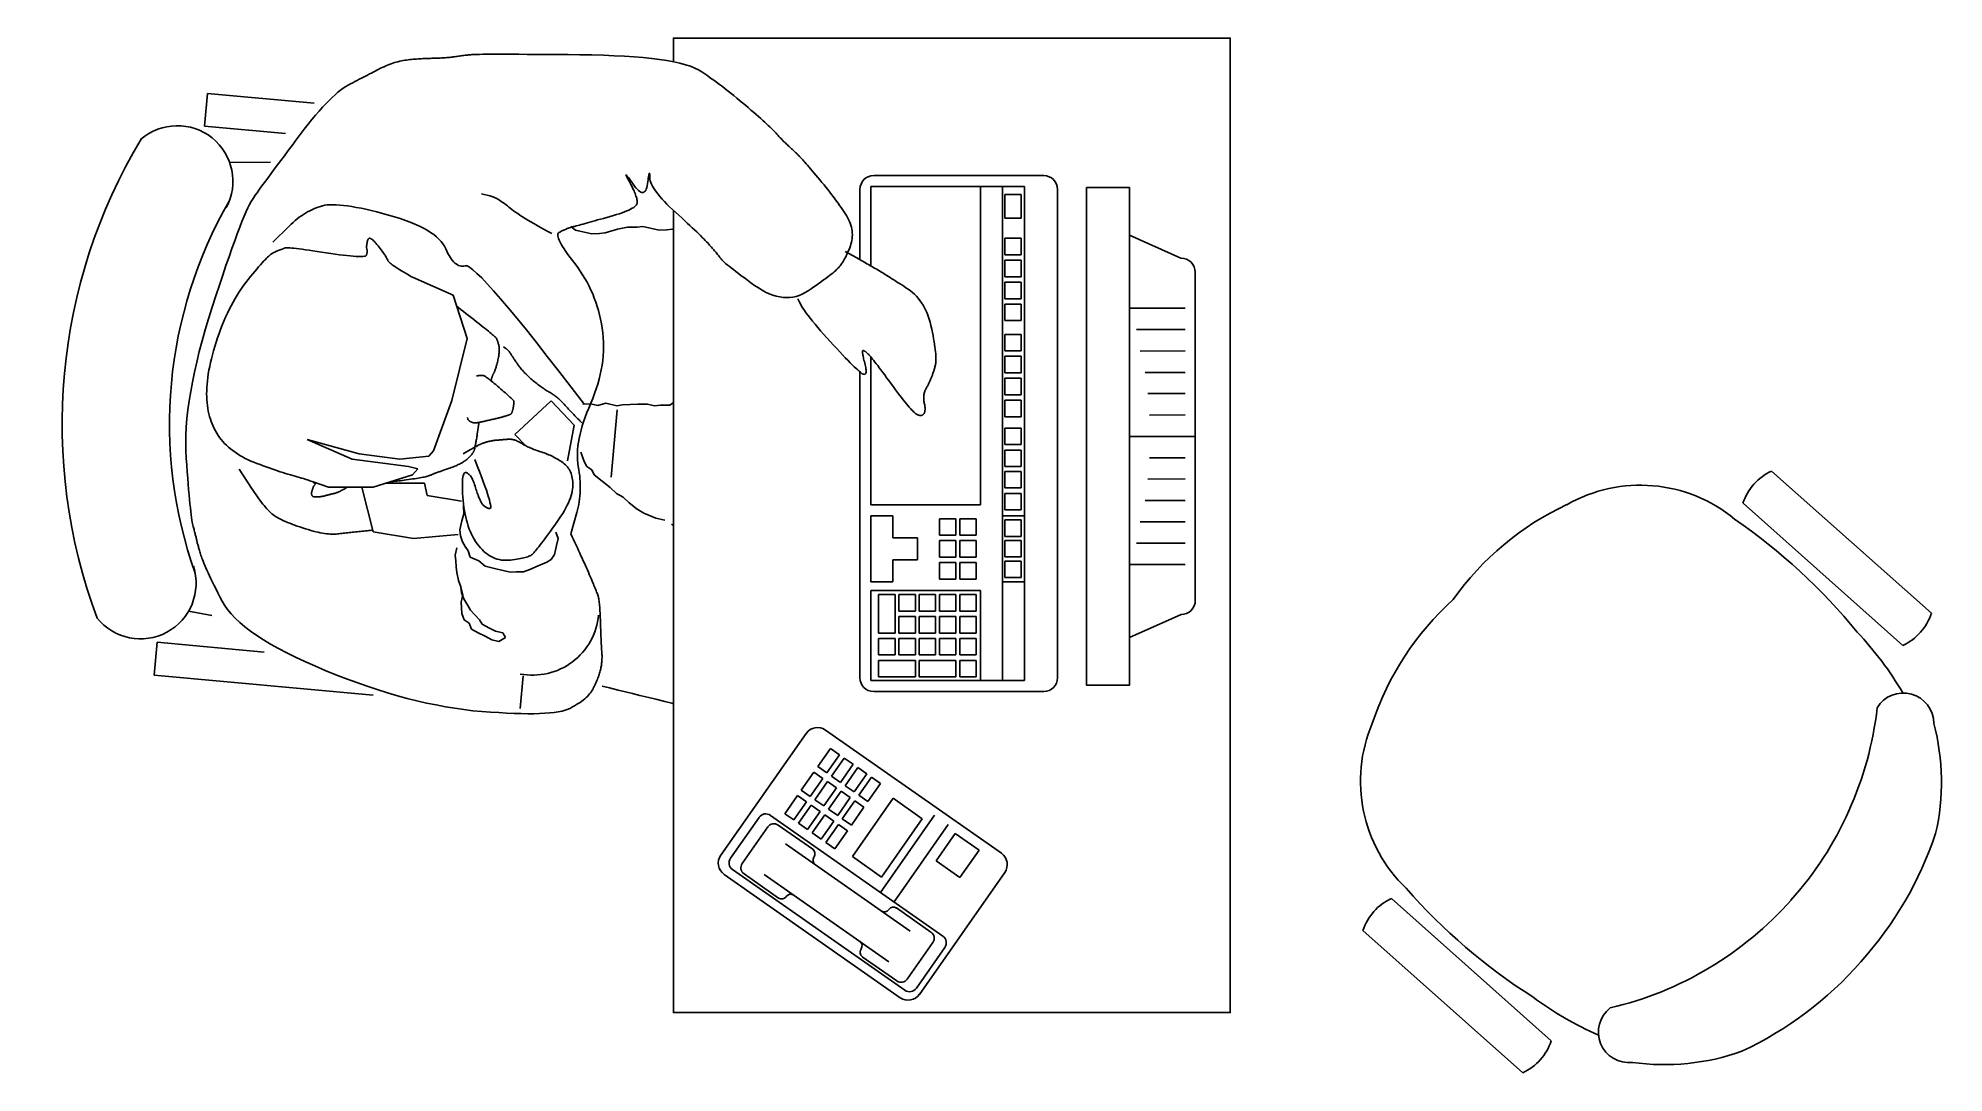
# Model space of a CAD drawing. Header units: millimetres. Extents: x 1337 to 1559, y 1364 to 1484.
import ezdxf

# ---------------------------------------------------------------- set-up
doc = ezdxf.new("R2010")
doc.units = ezdxf.units.MM

# ---------------------------------------------------------------- blocks, each defined once
blk = doc.blocks.new('A$C78877629')
at = {"ltscale": 0.5}
for p, q in [((38.46, 117.49), (38.66, 117.56)), ((38.66, 117.56), (38.86, 117.61)), ((38.86, 117.61), (39.06, 117.67)), ((39.06, 117.67), (39.26, 117.72)), ((39.26, 117.72), (39.46, 117.76)), ((39.46, 117.76), (39.66, 117.8)), ((39.66, 117.8), (39.86, 117.84)), ((39.86, 117.84), (40.06, 117.86)), ((40.06, 117.86), (40.26, 117.89)), ((40.26, 117.89), (40.45, 117.91)), ((40.45, 117.91), (40.65, 117.93)), ((40.65, 117.93), (40.84, 117.95)), ((40.84, 117.95), (41.03, 117.96)), ((41.03, 117.96), (41.22, 117.98)), ((41.22, 117.98), (41.41, 117.99)), ((41.41, 117.99), (41.59, 118.01)), ((41.59, 118.01), (41.77, 118.02)), ((41.77, 118.02), (41.96, 118.03)), ((41.96, 118.03), (42.13, 118.04)), ((42.13, 118.04), (42.31, 118.05)), ((42.31, 118.05), (42.49, 118.05)), ((42.49, 118.05), (42.66, 118.06)), ((42.66, 118.06), (42.83, 118.06)), ((42.83, 118.06), (43, 118.07)), ((43, 118.07), (43.17, 118.07)), ((43.17, 118.07), (43.33, 118.07)), ((43.33, 118.07), (43.49, 118.07)), ((43.49, 118.07), (43.66, 118.08)), ((43.66, 118.08), (43.82, 118.08)), ((43.82, 118.08), (43.98, 118.09)), ((43.98, 118.09), (44.13, 118.1)), ((44.13, 118.1), (44.29, 118.11)), ((44.29, 118.11), (44.45, 118.12)), ((44.45, 118.12), (44.6, 118.13)), ((44.6, 118.13), (44.75, 118.14)), ((44.75, 118.14), (44.9, 118.16)), ((44.9, 118.16), (45.05, 118.17)), ((45.05, 118.17), (45.2, 118.19)), ((45.2, 118.19), (45.35, 118.21)), ((45.35, 118.21), (45.49, 118.23)), ((45.49, 118.23), (45.63, 118.25)), ((45.63, 118.25), (45.78, 118.27)), ((45.78, 118.27), (45.92, 118.29)), ((45.92, 118.29), (46.06, 118.3)), ((46.06, 118.3), (46.2, 118.32)), ((46.2, 118.32), (46.34, 118.34)), ((46.34, 118.34), (46.47, 118.36)), ((46.47, 118.36), (46.61, 118.38)), ((46.61, 118.38), (46.74, 118.39)), ((46.74, 118.39), (46.88, 118.41)), ((46.88, 118.41), (47.01, 118.42)), ((47.01, 118.42), (47.14, 118.44)), ((47.14, 118.44), (47.27, 118.45)), ((47.27, 118.45), (47.4, 118.46)), ((47.4, 118.46), (47.53, 118.48)), ((47.53, 118.48), (47.66, 118.49)), ((47.66, 118.49), (47.79, 118.5)), ((47.79, 118.5), (47.96, 118.51)), ((47.96, 118.51), (48.21, 118.52)), ((48.21, 118.52), (48.54, 118.52)), ((48.54, 118.52), (48.95, 118.53)), ((48.95, 118.53), (49.44, 118.53)), ((49.44, 118.53), (50.02, 118.54)), ((50.02, 118.54), (50.67, 118.54)), ((50.67, 118.54), (51.41, 118.54)), ((51.41, 118.54), (52.23, 118.53)), ((52.23, 118.53), (53.13, 118.53)), ((53.13, 118.53), (54.11, 118.52)), ((54.11, 118.52), (55.17, 118.52)), ((55.17, 118.52), (56.32, 118.51)), ((56.32, 118.51), (57.55, 118.5)), ((57.55, 118.5), (58.85, 118.49)), ((58.85, 118.49), (60.24, 118.47)), ((60.24, 118.47), (61.64, 118.45)), ((61.64, 118.45), (62.97, 118.42)), ((62.97, 118.42), (64.23, 118.37)), ((64.23, 118.37), (65.42, 118.31)), ((65.42, 118.31), (66.54, 118.23)), ((66.54, 118.23), (67.6, 118.14)), ((67.6, 118.14), (68.59, 118.04)), ((68.59, 118.04), (69.51, 117.92)), ((69.51, 117.92), (70.36, 117.79)), ((70.36, 117.79), (71.15, 117.65)), ((71.15, 117.65), (71.86, 117.49)), ((33.79, 115.22), (34.05, 115.36)), ((34.05, 115.36), (34.3, 115.49)), ((34.3, 115.49), (34.55, 115.62)), ((34.55, 115.62), (34.8, 115.75)), ((34.8, 115.75), (35.04, 115.88)), ((35.04, 115.88), (35.28, 116)), ((35.28, 116), (35.51, 116.12)), ((35.51, 116.12), (35.74, 116.24)), ((35.74, 116.24), (35.97, 116.35)), ((35.97, 116.35), (36.19, 116.47)), ((36.19, 116.47), (36.41, 116.58)), ((36.41, 116.58), (36.62, 116.69)), ((36.62, 116.69), (36.83, 116.79)), ((36.83, 116.79), (37.04, 116.9)), ((37.04, 116.9), (37.24, 117)), ((37.24, 117), (37.45, 117.09)), ((37.45, 117.09), (37.65, 117.18)), ((37.65, 117.18), (37.85, 117.27)), ((37.85, 117.27), (38.05, 117.35)), ((38.05, 117.35), (38.26, 117.42)), ((38.26, 117.42), (38.46, 117.49)), ((71.86, 117.49), (72.51, 117.32)), ((72.51, 117.32), (73.09, 117.13)), ((73.09, 117.13), (73.61, 116.93)), ((73.61, 116.93), (74.05, 116.72)), ((74.05, 116.72), (74.43, 116.49)), ((74.43, 116.49), (74.77, 116.25)), ((74.77, 116.25), (75.11, 116.01)), ((75.11, 116.01), (75.45, 115.77)), ((75.45, 115.77), (75.8, 115.53)), ((75.8, 115.53), (76.13, 115.28)), ((16.53, 110.16), (16.88, 113.97)), ((16.88, 113.97), (29.3, 112.83)), ((30.67, 112.78), (31.04, 113.16)), ((31.04, 113.16), (31.4, 113.51)), ((31.4, 113.51), (31.75, 113.83)), ((31.75, 113.83), (32.08, 114.12)), ((32.08, 114.12), (32.39, 114.37)), ((32.39, 114.37), (32.7, 114.59)), ((32.7, 114.59), (32.99, 114.78)), ((32.99, 114.78), (33.26, 114.94)), ((33.26, 114.94), (33.53, 115.08)), ((33.53, 115.08), (33.79, 115.22)), ((76.13, 115.28), (76.47, 115.02)), ((76.47, 115.02), (76.81, 114.77)), ((76.81, 114.77), (77.15, 114.51)), ((77.15, 114.51), (77.49, 114.25)), ((77.49, 114.25), (77.82, 113.98)), ((77.82, 113.98), (78.16, 113.72)), ((78.16, 113.72), (78.49, 113.44)), ((78.49, 113.44), (78.82, 113.17)), ((78.82, 113.17), (79.16, 112.89)), ((28.61, 110.39), (29.05, 110.93)), ((29.05, 110.93), (29.48, 111.44)), ((29.48, 111.44), (29.89, 111.92)), ((29.89, 111.92), (30.29, 112.37)), ((30.29, 112.37), (30.67, 112.78)), ((79.16, 112.89), (79.49, 112.61)), ((79.49, 112.61), (79.82, 112.32)), ((79.82, 112.32), (80.14, 112.04)), ((80.14, 112.04), (80.45, 111.78)), ((80.45, 111.78), (80.74, 111.52)), ((80.74, 111.52), (81.01, 111.28)), ((81.01, 111.28), (81.27, 111.05)), ((81.27, 111.05), (81.52, 110.83)), ((25.97, 109.3), (16.53, 110.16)), ((27.21, 108.57), (27.69, 109.21)), ((27.69, 109.21), (28.16, 109.82)), ((28.16, 109.82), (28.61, 110.39)), ((81.52, 110.83), (81.74, 110.62)), ((81.74, 110.62), (81.95, 110.43)), ((81.95, 110.43), (82.15, 110.25)), ((82.15, 110.25), (82.33, 110.08)), ((82.33, 110.08), (82.49, 109.93)), ((82.49, 109.93), (82.64, 109.78)), ((82.64, 109.78), (82.77, 109.65)), ((82.77, 109.65), (82.89, 109.53)), ((82.89, 109.53), (82.99, 109.43)), ((82.99, 109.43), (83.07, 109.34)), ((83.07, 109.34), (83.15, 109.25)), ((83.15, 109.25), (83.22, 109.16)), ((83.22, 109.16), (83.3, 109.07)), ((83.3, 109.07), (83.38, 108.98)), ((83.38, 108.98), (83.47, 108.9)), ((83.47, 108.9), (83.55, 108.81)), ((83.55, 108.81), (83.64, 108.72)), ((83.64, 108.72), (83.72, 108.63)), ((25.42, 106.18), (25.84, 106.73)), ((25.84, 106.73), (26.27, 107.32)), ((26.27, 107.32), (26.73, 107.93)), ((26.73, 107.93), (27.21, 108.57)), ((83.72, 108.63), (83.81, 108.54)), ((83.81, 108.54), (83.9, 108.44)), ((83.9, 108.44), (84, 108.35)), ((84, 108.35), (84.09, 108.26)), ((84.09, 108.26), (84.19, 108.17)), ((84.19, 108.17), (84.29, 108.08)), ((84.29, 108.08), (84.38, 107.99)), ((84.38, 107.99), (84.48, 107.89)), ((84.48, 107.89), (84.59, 107.8)), ((84.59, 107.8), (84.68, 107.71)), ((84.68, 107.71), (84.78, 107.62)), ((84.78, 107.62), (84.87, 107.54)), ((84.87, 107.54), (84.96, 107.46)), ((84.96, 107.46), (85.04, 107.38)), ((85.04, 107.38), (85.13, 107.3)), ((85.13, 107.3), (85.21, 107.22)), ((85.21, 107.22), (85.28, 107.15)), ((85.28, 107.15), (85.36, 107.08)), ((85.36, 107.08), (85.43, 107.01)), ((85.43, 107.01), (85.5, 106.95)), ((85.5, 106.95), (85.56, 106.88)), ((85.56, 106.88), (85.63, 106.82)), ((85.63, 106.82), (85.69, 106.76)), ((85.69, 106.76), (85.74, 106.71)), ((85.74, 106.71), (85.8, 106.64)), ((85.8, 106.64), (85.88, 106.57)), ((85.88, 106.57), (85.96, 106.48)), ((85.96, 106.48), (86.06, 106.37)), ((24.21, 105.96), (19.47, 105.94)), ((23.98, 104.22), (24.31, 104.67)), ((24.31, 104.67), (24.66, 105.15)), ((24.66, 105.15), (25.03, 105.65)), ((25.03, 105.65), (25.42, 106.18)), ((65.61, 104.5), (65.59, 104.51)), ((65.59, 104.51), (65.59, 104.49)), ((65.59, 104.49), (65.61, 104.43)), ((65.65, 104.47), (65.61, 104.5)), ((65.61, 104.43), (65.64, 104.36)), ((65.64, 104.36), (65.69, 104.25)), ((65.71, 104.4), (65.65, 104.47)), ((65.69, 104.25), (65.76, 104.11)), ((65.78, 104.31), (65.71, 104.4)), ((65.88, 104.19), (65.78, 104.31)), ((68.21, 104.27), (68.18, 104.11)), ((68.24, 104.4), (68.21, 104.27)), ((68.26, 104.51), (68.24, 104.4)), ((68.28, 104.6), (68.26, 104.51)), ((68.3, 104.65), (68.28, 104.6)), ((68.31, 104.68), (68.3, 104.65)), ((68.33, 104.69), (68.31, 104.68)), ((68.34, 104.67), (68.33, 104.69)), ((68.35, 104.62), (68.34, 104.67)), ((68.36, 104.55), (68.35, 104.62)), ((68.37, 104.45), (68.36, 104.55)), ((68.37, 104.32), (68.37, 104.45)), ((68.37, 104.17), (68.37, 104.32)), ((86.06, 106.37), (86.17, 106.25)), ((86.17, 106.25), (86.29, 106.11)), ((86.29, 106.11), (86.42, 105.96)), ((86.42, 105.96), (86.57, 105.79)), ((86.57, 105.79), (86.73, 105.61)), ((86.73, 105.61), (86.9, 105.41)), ((86.9, 105.41), (87.08, 105.2)), ((87.08, 105.2), (87.27, 104.97)), ((87.27, 104.97), (87.47, 104.73)), ((87.47, 104.73), (87.69, 104.48)), ((87.69, 104.48), (87.92, 104.21)), ((114.22, 104.41), (94.42, 104.41)), ((22.28, 101.87), (22.46, 102.12)), ((22.46, 102.12), (22.66, 102.4)), ((22.66, 102.4), (22.88, 102.71)), ((22.88, 102.71), (23.12, 103.05)), ((23.12, 103.05), (23.39, 103.41)), ((23.39, 103.41), (23.67, 103.8)), ((23.67, 103.8), (23.98, 104.22)), ((49.74, 102.06), (48.8, 102.28)), ((49.86, 102.03), (49.74, 102.06)), ((49.98, 101.99), (49.86, 102.03)), ((65.76, 104.11), (65.85, 103.95)), ((65.85, 103.95), (65.96, 103.76)), ((65.99, 104.04), (65.88, 104.19)), ((65.96, 103.76), (66.07, 103.55)), ((66.12, 103.86), (65.99, 104.04)), ((66.07, 103.55), (66.17, 103.36)), ((66.26, 103.66), (66.12, 103.86)), ((66.17, 103.36), (66.27, 103.17)), ((66.43, 103.42), (66.26, 103.66)), ((66.27, 103.17), (66.36, 102.98)), ((66.36, 102.98), (66.45, 102.81)), ((66.6, 103.19), (66.43, 103.42)), ((66.45, 102.81), (66.53, 102.64)), ((66.53, 102.64), (66.6, 102.47)), ((66.76, 102.99), (66.6, 103.19)), ((66.6, 102.47), (66.66, 102.32)), ((66.66, 102.32), (66.72, 102.17)), ((66.72, 102.17), (66.76, 102.03)), ((66.91, 102.82), (66.76, 102.99)), ((66.76, 102.03), (66.81, 101.89)), ((67.06, 102.68), (66.91, 102.82)), ((67.19, 102.57), (67.06, 102.68)), ((67.32, 102.5), (67.19, 102.57)), ((67.43, 102.45), (67.32, 102.5)), ((67.54, 102.44), (67.43, 102.45)), ((67.64, 102.46), (67.54, 102.44)), ((67.73, 102.51), (67.64, 102.46)), ((67.81, 102.59), (67.73, 102.51)), ((67.89, 102.7), (67.81, 102.59)), ((67.95, 102.84), (67.89, 102.7)), ((68.01, 103.02), (67.95, 102.84)), ((68.05, 103.22), (68.01, 103.02)), ((68.09, 103.46), (68.05, 103.22)), ((68.12, 103.7), (68.09, 103.46)), ((68.16, 103.92), (68.12, 103.7)), ((68.18, 104.11), (68.16, 103.92)), ((68.39, 104), (68.37, 104.17)), ((68.42, 103.81), (68.39, 104)), ((68.48, 103.62), (68.42, 103.81)), ((68.56, 103.42), (68.48, 103.62)), ((68.67, 103.2), (68.56, 103.42)), ((68.8, 102.98), (68.67, 103.2)), ((68.95, 102.74), (68.8, 102.98)), ((69.13, 102.5), (68.95, 102.74)), ((69.33, 102.24), (69.13, 102.5)), ((69.55, 101.97), (69.33, 102.24)), ((87.92, 104.21), (88.16, 103.92)), ((88.16, 103.92), (88.4, 103.63)), ((88.4, 103.63), (88.64, 103.34)), ((88.64, 103.34), (88.87, 103.06)), ((88.87, 103.06), (89.09, 102.78)), ((89.09, 102.78), (89.31, 102.5)), ((89.31, 102.5), (89.51, 102.23)), ((89.51, 102.23), (89.72, 101.97)), ((92.82, 102.81), (92.82, 94.63)), ((94.1, 103.13), (94.1, 93.9)), ((111.98, 103.13), (94.1, 103.13)), ((106.87, 103.13), (106.87, 66.09)), ((109.43, 103.13), (109.43, 45.65)), ((109.67, 102.23), (109.67, 99.48)), ((109.67, 102.23), (111.59, 102.23)), ((111.59, 102.23), (111.59, 99.48)), ((111.98, 103.13), (111.98, 45.65)), ((115.81, 102.81), (115.81, 45.97)), ((21.15, 99.68), (21.38, 100.22)), ((21.38, 100.22), (21.59, 100.68)), ((21.59, 100.68), (21.79, 101.07)), ((21.79, 101.07), (21.96, 101.39)), ((21.96, 101.39), (22.12, 101.64)), ((22.12, 101.64), (22.28, 101.87)), ((28.06, 99.9), (27.82, 99.74)), ((28.31, 100.05), (28.06, 99.9)), ((28.55, 100.2), (28.31, 100.05)), ((28.79, 100.33), (28.55, 100.2)), ((29.04, 100.45), (28.79, 100.33)), ((29.28, 100.56), (29.04, 100.45)), ((29.53, 100.66), (29.28, 100.56)), ((29.78, 100.75), (29.53, 100.66)), ((30.03, 100.83), (29.78, 100.75)), ((30.27, 100.9), (30.03, 100.83)), ((30.54, 100.96), (30.27, 100.9)), ((30.83, 101), (30.54, 100.96)), ((31.15, 101.02), (30.83, 101)), ((31.5, 101.03), (31.15, 101.02)), ((31.88, 101.02), (31.5, 101.03)), ((32.29, 100.99), (31.88, 101.02)), ((32.73, 100.95), (32.29, 100.99)), ((33.19, 100.89), (32.73, 100.95)), ((33.69, 100.81), (33.19, 100.89)), ((34.21, 100.72), (33.69, 100.81)), ((34.76, 100.61), (34.21, 100.72)), ((35.34, 100.49), (34.76, 100.61)), ((35.95, 100.35), (35.34, 100.49)), ((36.59, 100.19), (35.95, 100.35)), ((37.26, 100.01), (36.59, 100.19)), ((37.95, 99.82), (37.26, 100.01)), ((38.64, 99.62), (37.95, 99.82)), ((50.1, 101.94), (49.98, 101.99)), ((50.23, 101.89), (50.1, 101.94)), ((50.36, 101.83), (50.23, 101.89)), ((50.49, 101.77), (50.36, 101.83)), ((50.62, 101.7), (50.49, 101.77)), ((50.76, 101.62), (50.62, 101.7)), ((50.9, 101.53), (50.76, 101.62)), ((51.04, 101.44), (50.9, 101.53)), ((51.19, 101.34), (51.04, 101.44)), ((51.34, 101.24), (51.19, 101.34)), ((51.49, 101.13), (51.34, 101.24)), ((51.64, 101.01), (51.49, 101.13)), ((51.8, 100.88), (51.64, 101.01)), ((51.96, 100.75), (51.8, 100.88)), ((52.13, 100.61), (51.96, 100.75)), ((52.32, 100.47), (52.13, 100.61)), ((52.52, 100.31), (52.32, 100.47)), ((52.75, 100.15), (52.52, 100.31)), ((53, 99.99), (52.75, 100.15)), ((53.26, 99.81), (53, 99.99)), ((53.54, 99.63), (53.26, 99.81)), ((64.5, 99.88), (64.14, 99.77)), ((64.84, 99.98), (64.5, 99.88)), ((65.15, 100.09), (64.84, 99.98)), ((65.44, 100.2), (65.15, 100.09)), ((65.7, 100.3), (65.44, 100.2)), ((65.93, 100.41), (65.7, 100.3)), ((66.14, 100.51), (65.93, 100.41)), ((66.33, 100.62), (66.14, 100.51)), ((66.49, 100.72), (66.33, 100.62)), ((66.62, 100.82), (66.49, 100.72)), ((66.73, 100.92), (66.62, 100.82)), ((66.81, 101.02), (66.73, 100.92)), ((66.81, 101.89), (66.84, 101.77)), ((66.87, 101.12), (66.81, 101.02)), ((66.84, 101.77), (66.87, 101.64)), ((66.87, 101.64), (66.89, 101.53)), ((66.91, 101.22), (66.87, 101.12)), ((66.89, 101.53), (66.91, 101.42)), ((66.91, 101.42), (66.91, 101.32)), ((66.91, 101.32), (66.91, 101.22)), ((69.79, 101.69), (69.55, 101.97)), ((70.06, 101.4), (69.79, 101.69)), ((70.35, 101.1), (70.06, 101.4)), ((70.67, 100.79), (70.35, 101.1)), ((71.01, 100.47), (70.67, 100.79)), ((71.37, 100.14), (71.01, 100.47)), ((71.74, 99.81), (71.37, 100.14)), ((72.08, 99.49), (71.74, 99.81)), ((89.72, 101.97), (89.91, 101.71)), ((89.91, 101.71), (90.1, 101.45)), ((90.1, 101.45), (90.28, 101.19)), ((90.28, 101.19), (90.46, 100.94)), ((90.46, 100.94), (90.63, 100.7)), ((90.63, 100.7), (90.79, 100.46)), ((90.79, 100.46), (90.95, 100.22)), ((90.95, 100.22), (91.09, 99.99)), ((91.09, 99.99), (91.24, 99.76)), ((20.06, 96.83), (20.36, 97.65)), ((20.36, 97.65), (20.64, 98.4)), ((20.64, 98.4), (20.91, 99.08)), ((20.91, 99.08), (21.15, 99.68)), ((26.39, 98.53), (24.51, 96.67)), ((26.63, 98.76), (26.39, 98.53)), ((26.87, 98.97), (26.63, 98.76)), ((27.1, 99.18), (26.87, 98.97)), ((27.34, 99.38), (27.1, 99.18)), ((27.58, 99.56), (27.34, 99.38)), ((27.82, 99.74), (27.58, 99.56)), ((39.3, 99.42), (38.64, 99.62)), ((39.92, 99.2), (39.3, 99.42)), ((40.5, 98.98), (39.92, 99.2)), ((41.04, 98.76), (40.5, 98.98)), ((41.55, 98.53), (41.04, 98.76)), ((42.02, 98.29), (41.55, 98.53)), ((42.46, 98.05), (42.02, 98.29)), ((42.86, 97.8), (42.46, 98.05)), ((43.22, 97.55), (42.86, 97.8)), ((53.85, 99.44), (53.54, 99.63)), ((54.17, 99.24), (53.85, 99.44)), ((54.51, 99.04), (54.17, 99.24)), ((54.87, 98.83), (54.51, 99.04)), ((55.25, 98.61), (54.87, 98.83)), ((55.64, 98.39), (55.25, 98.61)), ((56.06, 98.16), (55.64, 98.39)), ((56.5, 97.92), (56.06, 98.16)), ((56.95, 97.67), (56.5, 97.92)), ((57.68, 97.64), (57.66, 97.54)), ((57.72, 97.72), (57.68, 97.64)), ((57.79, 97.79), (57.72, 97.72)), ((57.88, 97.83), (57.79, 97.79)), ((57.96, 97.88), (57.88, 97.83)), ((58.05, 97.93), (57.96, 97.88)), ((58.14, 97.98), (58.05, 97.93)), ((58.24, 98.02), (58.14, 97.98)), ((58.34, 98.07), (58.24, 98.02)), ((58.44, 98.11), (58.34, 98.07)), ((58.54, 98.16), (58.44, 98.11)), ((58.65, 98.2), (58.54, 98.16)), ((58.76, 98.24), (58.65, 98.2)), ((58.88, 98.28), (58.76, 98.24)), ((59, 98.32), (58.88, 98.28)), ((59.12, 98.36), (59, 98.32)), ((59.24, 98.4), (59.12, 98.36)), ((59.17, 98.48), (59.74, 98.08)), ((59.37, 98.44), (59.24, 98.4)), ((59.5, 98.48), (59.37, 98.44)), ((59.64, 98.51), (59.5, 98.48)), ((59.8, 98.56), (59.64, 98.51)), ((59.74, 98.08), (60.57, 97.88)), ((59.98, 98.61), (59.8, 98.56)), ((60.17, 98.66), (59.98, 98.61)), ((60.38, 98.72), (60.17, 98.66)), ((60.6, 98.78), (60.38, 98.72)), ((60.57, 97.88), (61.61, 97.63)), ((60.84, 98.85), (60.6, 98.78)), ((61.1, 98.92), (60.84, 98.85)), ((61.37, 98.99), (61.1, 98.92)), ((61.66, 99.07), (61.37, 98.99)), ((61.61, 97.63), (62.51, 97.67)), ((61.97, 99.16), (61.66, 99.07)), ((62.29, 99.25), (61.97, 99.16)), ((62.64, 99.34), (62.29, 99.25)), ((62.51, 97.67), (63.19, 97.76)), ((62.99, 99.44), (62.64, 99.34)), ((63.37, 99.55), (62.99, 99.44)), ((63.19, 97.76), (64.62, 98.19)), ((63.76, 99.66), (63.37, 99.55)), ((64.14, 99.77), (63.76, 99.66)), ((64.62, 98.19), (65.78, 98.43)), ((65.78, 98.43), (66.88, 98.42)), ((66.88, 98.42), (67.56, 98.51)), ((67.56, 98.51), (68.6, 98.26)), ((68.6, 98.26), (69.44, 98.06)), ((69.44, 98.06), (70.33, 98.1)), ((70.33, 98.1), (71.01, 98.19)), ((71.01, 98.19), (71.12, 98.17)), ((72.42, 99.18), (72.08, 99.49)), ((72.73, 98.89), (72.42, 99.18)), ((73.03, 98.61), (72.73, 98.89)), ((73.31, 98.35), (73.03, 98.61)), ((73.58, 98.1), (73.31, 98.35)), ((73.83, 97.86), (73.58, 98.1)), ((74.06, 97.64), (73.83, 97.86)), ((74.28, 97.43), (74.06, 97.64)), ((91.24, 99.76), (91.37, 99.53)), ((91.37, 99.53), (91.49, 99.31)), ((91.49, 99.31), (91.59, 99.08)), ((91.59, 99.08), (91.68, 98.86)), ((91.68, 98.86), (91.76, 98.64)), ((91.76, 98.64), (91.82, 98.41)), ((91.82, 98.41), (91.87, 98.19)), ((91.87, 98.19), (91.91, 97.97)), ((91.91, 97.97), (91.93, 97.75)), ((91.93, 97.75), (91.94, 97.53)), ((109.67, 99.48), (111.59, 99.48)), ((19.4, 94.98), (19.74, 95.94)), ((19.74, 95.94), (20.06, 96.83)), ((24.48, 95.39), (24.41, 95.36)), ((24.54, 95.43), (24.48, 95.39)), ((24.61, 95.46), (24.54, 95.43)), ((24.67, 95.49), (24.61, 95.46)), ((24.74, 95.52), (24.67, 95.49)), ((24.8, 95.55), (24.74, 95.52)), ((24.85, 95.58), (24.8, 95.55)), ((24.91, 95.61), (24.85, 95.58)), ((24.96, 95.63), (24.91, 95.61)), ((25.01, 95.65), (24.96, 95.63)), ((25.06, 95.67), (25.01, 95.65)), ((25.11, 95.69), (25.06, 95.67)), ((25.15, 95.71), (25.11, 95.69)), ((25.2, 95.73), (25.15, 95.71)), ((25.24, 95.74), (25.2, 95.73)), ((25.27, 95.75), (25.24, 95.74)), ((25.31, 95.76), (25.27, 95.75)), ((25.35, 95.78), (25.31, 95.76)), ((25.39, 95.79), (25.35, 95.78)), ((25.42, 95.8), (25.39, 95.79)), ((25.46, 95.82), (25.42, 95.8)), ((25.5, 95.83), (25.46, 95.82)), ((25.54, 95.84), (25.5, 95.83)), ((25.58, 95.86), (25.54, 95.84)), ((25.61, 95.87), (25.58, 95.86)), ((25.65, 95.89), (25.61, 95.87)), ((25.69, 95.91), (25.65, 95.89)), ((25.73, 95.92), (25.69, 95.91)), ((25.77, 95.94), (25.73, 95.92)), ((25.81, 95.96), (25.77, 95.94)), ((25.84, 95.97), (25.81, 95.96)), ((25.88, 95.99), (25.84, 95.97)), ((25.94, 96.01), (25.88, 95.99)), ((26.03, 96.01), (25.94, 96.01)), ((26.15, 96.02), (26.03, 96.01)), ((26.3, 96.01), (26.15, 96.02)), ((26.49, 96), (26.3, 96.01)), ((26.71, 95.98), (26.49, 96)), ((26.96, 95.96), (26.71, 95.98)), ((27.25, 95.93), (26.96, 95.96)), ((27.56, 95.89), (27.25, 95.93)), ((27.91, 95.84), (27.56, 95.89)), ((28.3, 95.79), (27.91, 95.84)), ((28.72, 95.73), (28.3, 95.79)), ((29.16, 95.67), (28.72, 95.73)), ((29.65, 95.6), (29.16, 95.67)), ((30.16, 95.52), (29.65, 95.6)), ((30.71, 95.44), (30.16, 95.52)), ((31.26, 95.35), (30.71, 95.44)), ((35.42, 96.31), (35.41, 96.25)), ((35.41, 96.25), (35.41, 96.18)), ((35.41, 96.18), (35.41, 96.12)), ((35.41, 96.12), (35.41, 96.07)), ((35.41, 96.07), (35.41, 96.02)), ((35.41, 96.02), (35.41, 95.97)), ((35.41, 95.97), (35.42, 95.92)), ((35.43, 96.38), (35.42, 96.31)), ((35.42, 95.92), (35.43, 95.88)), ((35.44, 96.45), (35.43, 96.38)), ((35.43, 95.88), (35.44, 95.84)), ((35.45, 96.53), (35.44, 96.45)), ((35.44, 95.84), (35.45, 95.8)), ((35.45, 95.38), (35.44, 95.33)), ((35.46, 96.61), (35.45, 96.53)), ((35.45, 95.8), (35.46, 95.76)), ((35.46, 95.43), (35.45, 95.38)), ((35.48, 96.69), (35.46, 96.61)), ((35.46, 95.76), (35.47, 95.72)), ((35.47, 95.47), (35.46, 95.43)), ((35.47, 95.72), (35.47, 95.68)), ((35.47, 95.68), (35.47, 95.64)), ((35.47, 95.64), (35.47, 95.6)), ((35.47, 95.6), (35.47, 95.56)), ((35.47, 95.56), (35.47, 95.51)), ((35.47, 95.51), (35.47, 95.47)), ((35.5, 96.78), (35.48, 96.69)), ((35.52, 96.87), (35.5, 96.78)), ((35.55, 96.95), (35.52, 96.87)), ((35.58, 97.02), (35.55, 96.95)), ((35.62, 97.07), (35.58, 97.02)), ((35.66, 97.1), (35.62, 97.07)), ((35.72, 97.12), (35.66, 97.1)), ((35.78, 97.12), (35.72, 97.12)), ((35.84, 97.11), (35.78, 97.12)), ((35.92, 97.08), (35.84, 97.11)), ((36, 97.03), (35.92, 97.08)), ((36.08, 96.96), (36, 97.03)), ((36.18, 96.88), (36.08, 96.96)), ((36.28, 96.79), (36.18, 96.88)), ((36.38, 96.68), (36.28, 96.79)), ((36.5, 96.55), (36.38, 96.68)), ((36.62, 96.4), (36.5, 96.55)), ((36.75, 96.24), (36.62, 96.4)), ((36.88, 96.07), (36.75, 96.24)), ((37, 95.92), (36.88, 96.07)), ((37.11, 95.77), (37, 95.92)), ((37.21, 95.63), (37.11, 95.77)), ((37.31, 95.49), (37.21, 95.63)), ((37.4, 95.36), (37.31, 95.49)), ((37.48, 95.25), (37.4, 95.36)), ((43.54, 97.29), (43.22, 97.55)), ((43.83, 97.02), (43.54, 97.29)), ((44.08, 96.75), (43.83, 97.02)), ((44.3, 96.47), (44.08, 96.75)), ((44.47, 96.19), (44.3, 96.47)), ((44.62, 95.9), (44.47, 96.19)), ((44.74, 95.62), (44.62, 95.9)), ((44.87, 95.36), (44.74, 95.62)), ((57.66, 97.54), (57.67, 97.41)), ((57.67, 97.41), (57.7, 97.26)), ((57.7, 97.26), (57.75, 97.09)), ((57.75, 97.09), (57.83, 96.89)), ((57.83, 96.89), (57.94, 96.67)), ((57.94, 96.67), (58.07, 96.44)), ((58.07, 96.44), (58.22, 96.17)), ((58.22, 96.17), (58.4, 95.89)), ((58.4, 95.89), (58.61, 95.58)), ((58.61, 95.58), (58.84, 95.25)), ((74.47, 97.23), (74.28, 97.43)), ((74.66, 97.05), (74.47, 97.23)), ((74.82, 96.88), (74.66, 97.05)), ((74.97, 96.72), (74.82, 96.88)), ((75.11, 96.58), (74.97, 96.72)), ((75.22, 96.45), (75.11, 96.58)), ((75.33, 96.33), (75.22, 96.45)), ((75.43, 96.21), (75.33, 96.33)), ((75.54, 96.09), (75.43, 96.21)), ((75.63, 95.98), (75.54, 96.09)), ((75.73, 95.87), (75.63, 95.98)), ((75.82, 95.76), (75.73, 95.87)), ((75.91, 95.65), (75.82, 95.76)), ((76, 95.55), (75.91, 95.65)), ((76.08, 95.45), (76, 95.55)), ((76.16, 95.35), (76.08, 95.45)), ((92.47, 94.83), (91.12, 95.6)), ((91.38, 95.42), (91.3, 95.24)), ((91.47, 95.61), (91.38, 95.42)), ((91.55, 95.81), (91.47, 95.61)), ((91.63, 96.02), (91.55, 95.81)), ((91.71, 96.23), (91.63, 96.02)), ((91.78, 96.44), (91.71, 96.23)), ((91.84, 96.66), (91.78, 96.44)), ((91.88, 96.88), (91.84, 96.66)), ((91.92, 97.09), (91.88, 96.88)), ((91.93, 97.31), (91.92, 97.09)), ((91.94, 97.53), (91.93, 97.31)), ((109.67, 97.12), (111.59, 97.12)), ((109.67, 97.12), (109.67, 95.2)), ((111.59, 97.12), (111.59, 95.2)), ((124.2, 97.48), (130.18, 94.81)), ((18.67, 92.84), (19.04, 93.95)), ((19.04, 93.95), (19.4, 94.98)), ((22.41, 93.26), (22.16, 92.97)), ((22.64, 93.54), (22.41, 93.26)), ((22.85, 93.79), (22.64, 93.54)), ((23.06, 94.03), (22.85, 93.79)), ((23.25, 94.25), (23.06, 94.03)), ((23.43, 94.45), (23.25, 94.25)), ((23.6, 94.63), (23.43, 94.45)), ((23.75, 94.79), (23.6, 94.63)), ((23.89, 94.93), (23.75, 94.79)), ((24.02, 95.05), (23.89, 94.93)), ((24.14, 95.16), (24.02, 95.05)), ((24.24, 95.24), (24.14, 95.16)), ((24.33, 95.31), (24.24, 95.24)), ((24.41, 95.36), (24.33, 95.31)), ((31.77, 95.28), (31.26, 95.35)), ((32.25, 95.21), (31.77, 95.28)), ((32.7, 95.15), (32.25, 95.21)), ((33.11, 95.1), (32.7, 95.15)), ((33.48, 95.06), (33.11, 95.1)), ((33.83, 95.03), (33.48, 95.06)), ((34.14, 95.01), (33.83, 95.03)), ((34.41, 94.99), (34.14, 95.01)), ((34.65, 94.99), (34.41, 94.99)), ((34.86, 94.99), (34.65, 94.99)), ((35.03, 95), (34.86, 94.99)), ((35.17, 95.02), (35.03, 95)), ((35.27, 95.05), (35.17, 95.02)), ((35.34, 95.09), (35.27, 95.05)), ((35.38, 95.14), (35.34, 95.09)), ((35.4, 95.19), (35.38, 95.14)), ((35.41, 95.24), (35.4, 95.19)), ((35.43, 95.28), (35.41, 95.24)), ((35.44, 95.33), (35.43, 95.28)), ((37.56, 95.14), (37.48, 95.25)), ((37.62, 95.03), (37.56, 95.14)), ((37.68, 94.94), (37.62, 95.03)), ((37.74, 94.85), (37.68, 94.94)), ((37.78, 94.77), (37.74, 94.85)), ((37.82, 94.7), (37.78, 94.77)), ((37.85, 94.64), (37.82, 94.7)), ((37.87, 94.58), (37.85, 94.64)), ((37.88, 94.53), (37.87, 94.58)), ((37.9, 94.49), (37.88, 94.53)), ((37.94, 94.43), (37.9, 94.49)), ((37.99, 94.37), (37.94, 94.43)), ((38.06, 94.3), (37.99, 94.37)), ((38.15, 94.22), (38.06, 94.3)), ((38.26, 94.13), (38.15, 94.22)), ((38.38, 94.04), (38.26, 94.13)), ((38.52, 93.94), (38.38, 94.04)), ((38.68, 93.83), (38.52, 93.94)), ((38.86, 93.71), (38.68, 93.83)), ((39.05, 93.59), (38.86, 93.71)), ((39.26, 93.46), (39.05, 93.59)), ((39.49, 93.32), (39.26, 93.46)), ((39.74, 93.17), (39.49, 93.32)), ((40.01, 93.01), (39.74, 93.17)), ((45, 95.12), (44.87, 95.36)), ((45.13, 94.91), (45, 95.12)), ((45.26, 94.71), (45.13, 94.91)), ((45.4, 94.53), (45.26, 94.71)), ((45.54, 94.38), (45.4, 94.53)), ((45.68, 94.24), (45.54, 94.38)), ((45.82, 94.13), (45.68, 94.24)), ((45.97, 94.04), (45.82, 94.13)), ((46.11, 93.96), (45.97, 94.04)), ((46.27, 93.91), (46.11, 93.96)), ((46.42, 93.88), (46.27, 93.91)), ((46.58, 93.88), (46.42, 93.88)), ((46.73, 93.89), (46.58, 93.88)), ((46.89, 93.92), (46.73, 93.89)), ((47.1, 93.9), (46.89, 93.92)), ((47.39, 93.75), (47.1, 93.9)), ((47.78, 93.46), (47.39, 93.75)), ((48.25, 93.04), (47.78, 93.46)), ((58.84, 95.25), (59.09, 94.9)), ((59.09, 94.9), (59.37, 94.53)), ((59.37, 94.53), (59.67, 94.14)), ((59.67, 94.14), (59.98, 93.72)), ((59.98, 93.72), (60.27, 93.31)), ((60.27, 93.31), (60.55, 92.88)), ((76.24, 95.25), (76.16, 95.35)), ((76.32, 95.15), (76.24, 95.25)), ((76.39, 95.06), (76.32, 95.15)), ((76.46, 94.97), (76.39, 95.06)), ((76.53, 94.88), (76.46, 94.97)), ((76.59, 94.8), (76.53, 94.88)), ((76.66, 94.71), (76.59, 94.8)), ((76.76, 94.6), (76.66, 94.71)), ((76.88, 94.48), (76.76, 94.6)), ((77.03, 94.35), (76.88, 94.48)), ((77.19, 94.2), (77.03, 94.35)), ((77.38, 94.04), (77.19, 94.2)), ((77.6, 93.86), (77.38, 94.04)), ((77.83, 93.67), (77.6, 93.86)), ((78.09, 93.47), (77.83, 93.67)), ((78.38, 93.25), (78.09, 93.47)), ((78.68, 93.02), (78.38, 93.25)), ((89.83, 93.22), (89.66, 93.08)), ((89.97, 93.35), (89.83, 93.22)), ((90.11, 93.48), (89.97, 93.35)), ((90.22, 93.59), (90.11, 93.48)), ((90.33, 93.69), (90.22, 93.59)), ((90.42, 93.8), (90.33, 93.69)), ((90.51, 93.91), (90.42, 93.8)), ((90.6, 94.03), (90.51, 93.91)), ((90.69, 94.16), (90.6, 94.03)), ((90.78, 94.29), (90.69, 94.16)), ((90.87, 94.43), (90.78, 94.29)), ((90.96, 94.58), (90.87, 94.43)), ((91.04, 94.73), (90.96, 94.58)), ((91.13, 94.9), (91.04, 94.73)), ((91.22, 95.07), (91.13, 94.9)), ((91.3, 95.24), (91.22, 95.07)), ((92.64, 94.74), (92.47, 94.83)), ((92.81, 94.64), (92.64, 94.74)), ((92.98, 94.54), (92.81, 94.64)), ((93.15, 94.45), (92.98, 94.54)), ((93.31, 94.35), (93.15, 94.45)), ((93.48, 94.26), (93.31, 94.35)), ((93.64, 94.16), (93.48, 94.26)), ((93.81, 94.07), (93.64, 94.16)), ((93.97, 93.97), (93.81, 94.07)), ((94.13, 93.88), (93.97, 93.97)), ((94.29, 93.79), (94.13, 93.88)), ((94.45, 93.69), (94.29, 93.79)), ((94.61, 93.6), (94.45, 93.69)), ((94.77, 93.51), (94.61, 93.6)), ((94.93, 93.41), (94.77, 93.51)), ((95.09, 93.32), (94.93, 93.41)), ((95.25, 93.22), (95.09, 93.32)), ((95.41, 93.12), (95.25, 93.22)), ((109.67, 95.2), (111.59, 95.2)), ((109.67, 94.56), (111.59, 94.56)), ((109.67, 94.56), (109.67, 92.65)), ((111.59, 94.56), (111.59, 92.65)), ((131.84, 93.15), (131.84, 54.99)), ((17.87, 90.42), (18.28, 91.66)), ((18.28, 91.66), (18.67, 92.84)), ((20.84, 91.26), (20.59, 90.88)), ((21.1, 91.63), (20.84, 91.26)), ((21.37, 91.98), (21.1, 91.63)), ((21.64, 92.33), (21.37, 91.98)), ((21.91, 92.66), (21.64, 92.33)), ((22.16, 92.97), (21.91, 92.66)), ((40.29, 92.85), (40.01, 93.01)), ((40.57, 92.69), (40.29, 92.85)), ((40.74, 92.59), (40.57, 92.69)), ((40.74, 92.59), (45.49, 90.5)), ((48.81, 92.5), (48.25, 93.04)), ((49.45, 91.82), (48.81, 92.5)), ((50.19, 91.01), (49.45, 91.82)), ((51.01, 90.06), (50.19, 91.01)), ((60.55, 92.88), (60.81, 92.45)), ((60.81, 92.45), (61.06, 92.01)), ((61.06, 92.01), (61.3, 91.56)), ((61.3, 91.56), (61.52, 91.1)), ((61.52, 91.1), (61.72, 90.64)), ((79.01, 92.77), (78.68, 93.02)), ((79.37, 92.51), (79.01, 92.77)), ((79.74, 92.23), (79.37, 92.51)), ((80.14, 91.94), (79.74, 92.23)), ((80.57, 91.64), (80.14, 91.94)), ((81, 91.34), (80.57, 91.64)), ((81.43, 91.08), (81, 91.34)), ((81.85, 90.85), (81.43, 91.08)), ((86.81, 91.01), (86.46, 90.8)), ((87.15, 91.24), (86.81, 91.01)), ((87.47, 91.46), (87.15, 91.24)), ((87.78, 91.68), (87.47, 91.46)), ((88.07, 91.88), (87.78, 91.68)), ((88.34, 92.08), (88.07, 91.88)), ((88.6, 92.27), (88.34, 92.08)), ((88.85, 92.45), (88.6, 92.27)), ((89.07, 92.62), (88.85, 92.45)), ((89.29, 92.78), (89.07, 92.62)), ((89.48, 92.94), (89.29, 92.78)), ((89.66, 93.08), (89.48, 92.94)), ((95.59, 93.02), (95.41, 93.12)), ((95.77, 92.91), (95.59, 93.02)), ((95.95, 92.79), (95.77, 92.91)), ((96.15, 92.67), (95.95, 92.79)), ((96.34, 92.55), (96.15, 92.67)), ((96.55, 92.42), (96.34, 92.55)), ((96.76, 92.28), (96.55, 92.42)), ((96.98, 92.14), (96.76, 92.28)), ((97.21, 91.99), (96.98, 92.14)), ((97.44, 91.84), (97.21, 91.99)), ((97.68, 91.69), (97.44, 91.84)), ((97.92, 91.53), (97.68, 91.69)), ((98.17, 91.36), (97.92, 91.53)), ((98.43, 91.19), (98.17, 91.36)), ((98.69, 91.01), (98.43, 91.19)), ((98.93, 90.81), (98.69, 91.01)), ((109.67, 92.65), (111.59, 92.65)), ((109.67, 92.01), (111.59, 92.01)), ((109.67, 92.01), (109.67, 90.09)), ((111.59, 92.01), (111.59, 90.09)), ((17.02, 87.76), (17.44, 89.1)), ((17.44, 89.1), (17.87, 90.42)), ((19.43, 88.84), (19.21, 88.39)), ((19.65, 89.27), (19.43, 88.84)), ((19.87, 89.69), (19.65, 89.27)), ((20.1, 90.1), (19.87, 89.69)), ((20.34, 90.49), (20.1, 90.1)), ((20.59, 90.88), (20.34, 90.49)), ((45.49, 90.5), (47.13, 85.44)), ((45.96, 89.18), (45.9, 89.23)), ((46.19, 89), (45.96, 89.18)), ((46.43, 88.81), (46.19, 89)), ((46.69, 88.6), (46.43, 88.81)), ((51.92, 88.99), (51.01, 90.06)), ((52.92, 87.78), (51.92, 88.99)), ((61.72, 90.64), (61.91, 90.16)), ((61.91, 90.16), (62.09, 89.69)), ((62.09, 89.69), (62.25, 89.2)), ((62.25, 89.2), (62.39, 88.7)), ((82.26, 90.66), (81.85, 90.85)), ((82.67, 90.5), (82.26, 90.66)), ((83.08, 90.38), (82.67, 90.5)), ((83.48, 90.29), (83.08, 90.38)), ((83.87, 90.23), (83.48, 90.29)), ((84.26, 90.21), (83.87, 90.23)), ((84.64, 90.22), (84.26, 90.21)), ((85.01, 90.27), (84.64, 90.22)), ((85.39, 90.35), (85.01, 90.27)), ((85.75, 90.47), (85.39, 90.35)), ((85.6, 90.09), (85.68, 89.9)), ((85.68, 89.9), (85.77, 89.7)), ((86.11, 90.61), (85.75, 90.47)), ((85.77, 89.7), (85.89, 89.48)), ((85.89, 89.48), (86.03, 89.24)), ((86.03, 89.24), (86.19, 88.98)), ((86.46, 90.8), (86.11, 90.61)), ((86.19, 88.98), (86.38, 88.71)), ((86.38, 88.71), (86.58, 88.42)), ((99.17, 90.61), (98.93, 90.81)), ((99.39, 90.38), (99.17, 90.61)), ((99.6, 90.14), (99.39, 90.38)), ((99.8, 89.89), (99.6, 90.14)), ((99.99, 89.62), (99.8, 89.89)), ((100.16, 89.34), (99.99, 89.62)), ((100.33, 89.04), (100.16, 89.34)), ((100.48, 88.73), (100.33, 89.04)), ((100.63, 88.41), (100.48, 88.73)), ((109.67, 90.09), (111.59, 90.09)), ((109.67, 89.45), (111.59, 89.45)), ((109.67, 89.45), (109.67, 87.54)), ((111.59, 89.45), (111.59, 87.54)), ((124.27, 88.97), (130.67, 88.97)), ((16.63, 86.45), (17.02, 87.76)), ((18.42, 86.52), (18.24, 86.03)), ((18.61, 87.01), (18.42, 86.52)), ((18.81, 87.48), (18.61, 87.01)), ((19.01, 87.94), (18.81, 87.48)), ((19.21, 88.39), (19.01, 87.94)), ((46.97, 88.38), (46.69, 88.6)), ((47.27, 88.15), (46.97, 88.38)), ((47.58, 87.9), (47.27, 88.15)), ((47.9, 87.65), (47.58, 87.9)), ((48.19, 87.41), (47.9, 87.65)), ((48.47, 87.19), (48.19, 87.41)), ((48.73, 86.98), (48.47, 87.19)), ((48.97, 86.79), (48.73, 86.98)), ((49.19, 86.61), (48.97, 86.79)), ((49.4, 86.45), (49.19, 86.61)), ((54.01, 86.45), (52.92, 87.78)), ((62.39, 88.7), (62.52, 88.2)), ((62.52, 88.2), (62.64, 87.69)), ((62.64, 87.69), (62.74, 87.17)), ((62.74, 87.17), (62.83, 86.65)), ((62.83, 86.65), (62.9, 86.12)), ((86.58, 88.42), (86.8, 88.12)), ((86.8, 88.12), (87.05, 87.8)), ((87.05, 87.8), (87.32, 87.47)), ((87.32, 87.47), (87.6, 87.11)), ((87.6, 87.11), (87.91, 86.74)), ((87.91, 86.74), (88.24, 86.36)), ((100.76, 88.07), (100.63, 88.41)), ((100.88, 87.71), (100.76, 88.07)), ((100.99, 87.34), (100.88, 87.71)), ((101.09, 86.96), (100.99, 87.34)), ((101.18, 86.56), (101.09, 86.96)), ((101.25, 86.16), (101.18, 86.56)), ((109.67, 87.54), (111.59, 87.54)), ((15.94, 83.93), (16.27, 85.17)), ((16.27, 85.17), (16.63, 86.45)), ((17.75, 84.53), (17.61, 84.04)), ((17.9, 85.02), (17.75, 84.53)), ((18.07, 85.53), (17.9, 85.02)), ((18.24, 86.03), (18.07, 85.53)), ((47.13, 85.44), (45.33, 78.26)), ((49.58, 86.3), (49.4, 86.45)), ((49.75, 86.16), (49.58, 86.3)), ((49.9, 86.04), (49.75, 86.16)), ((50.03, 85.94), (49.9, 86.04)), ((50.14, 85.84), (50.03, 85.94)), ((50.23, 85.77), (50.14, 85.84)), ((50.3, 85.7), (50.23, 85.77)), ((50.36, 85.65), (50.3, 85.7)), ((50.4, 85.62), (50.36, 85.65)), ((50.42, 85.59), (50.4, 85.62)), ((50.45, 85.56), (50.42, 85.59)), ((50.48, 85.52), (50.45, 85.56)), ((50.5, 85.48), (50.48, 85.52)), ((50.53, 85.44), (50.5, 85.48)), ((50.56, 85.39), (50.53, 85.44)), ((50.58, 85.34), (50.56, 85.39)), ((50.6, 85.28), (50.58, 85.34)), ((50.63, 85.22), (50.6, 85.28)), ((50.65, 85.16), (50.63, 85.22)), ((50.67, 85.09), (50.65, 85.16)), ((50.7, 85.02), (50.67, 85.09)), ((50.72, 84.95), (50.7, 85.02)), ((50.74, 84.87), (50.72, 84.95)), ((50.76, 84.79), (50.74, 84.87)), ((50.78, 84.7), (50.76, 84.79)), ((50.8, 84.61), (50.78, 84.7)), ((50.82, 84.52), (50.8, 84.61)), ((50.83, 84.42), (50.82, 84.52)), ((50.84, 84.32), (50.83, 84.42)), ((50.84, 84.22), (50.84, 84.32)), ((51.63, 84.29), (51.34, 84.47)), ((51.67, 84.27), (51.63, 84.29)), ((55.18, 84.98), (54.01, 86.45)), ((56.44, 83.38), (55.18, 84.98)), ((62.9, 86.12), (62.95, 85.59)), ((62.95, 85.59), (62.97, 85.05)), ((62.97, 85.05), (62.98, 84.52)), ((62.98, 84.52), (62.97, 83.98)), ((88.24, 86.36), (88.59, 85.96)), ((88.59, 85.96), (88.97, 85.54)), ((88.97, 85.54), (89.36, 85.11)), ((89.36, 85.11), (89.75, 84.68)), ((89.75, 84.68), (90.12, 84.28)), ((101.33, 85.79), (101.25, 86.16)), ((101.39, 85.43), (101.33, 85.79)), ((101.45, 85.09), (101.39, 85.43)), ((101.5, 84.77), (101.45, 85.09)), ((101.54, 84.47), (101.5, 84.77)), ((101.58, 84.18), (101.54, 84.47)), ((109.67, 85.94), (111.59, 85.94)), ((109.67, 85.94), (109.67, 84.02)), ((111.59, 85.94), (111.59, 84.02)), ((124.99, 86.49), (130.67, 86.49)), ((15.38, 81.54), (15.64, 82.72)), ((15.64, 82.72), (15.94, 83.93)), ((17.15, 82.2), (17.07, 81.77)), ((17.25, 82.65), (17.15, 82.2)), ((17.36, 83.1), (17.25, 82.65)), ((17.48, 83.57), (17.36, 83.1)), ((17.61, 84.04), (17.48, 83.57)), ((50.44, 82.01), (50.47, 82.11)), ((50.47, 82.11), (50.5, 82.22)), ((50.5, 82.22), (50.54, 82.33)), ((50.54, 82.33), (50.57, 82.45)), ((50.57, 82.45), (50.6, 82.58)), ((50.6, 82.58), (50.63, 82.71)), ((50.63, 82.71), (50.67, 82.85)), ((50.67, 82.85), (50.7, 82.99)), ((50.7, 82.99), (50.73, 83.13)), ((50.73, 83.13), (50.76, 83.27)), ((50.76, 83.27), (50.78, 83.4)), ((50.78, 83.4), (50.8, 83.53)), ((50.8, 83.53), (50.81, 83.65)), ((50.81, 83.65), (50.83, 83.77)), ((50.83, 83.89), (50.84, 84)), ((50.83, 83.77), (50.83, 83.89)), ((50.84, 84.11), (50.84, 84.22)), ((50.84, 84), (50.84, 84.11)), ((51.7, 84.24), (51.67, 84.27)), ((51.74, 84.21), (51.7, 84.24)), ((51.78, 84.18), (51.74, 84.21)), ((51.81, 84.15), (51.78, 84.18)), ((51.85, 84.11), (51.81, 84.15)), ((51.89, 84.07), (51.85, 84.11)), ((51.93, 84.03), (51.89, 84.07)), ((51.96, 83.98), (51.93, 84.03)), ((52, 83.93), (51.96, 83.98)), ((52.04, 83.88), (52, 83.93)), ((52.08, 83.83), (52.04, 83.88)), ((52.12, 83.78), (52.08, 83.83)), ((52.16, 83.72), (52.12, 83.78)), ((52.19, 83.66), (52.16, 83.72)), ((52.23, 83.59), (52.19, 83.66)), ((52.27, 83.53), (52.23, 83.59)), ((52.32, 83.46), (52.27, 83.53)), ((52.36, 83.39), (52.32, 83.46)), ((52.41, 83.32), (52.36, 83.39)), ((52.46, 83.24), (52.41, 83.32)), ((52.51, 83.17), (52.46, 83.24)), ((52.56, 83.09), (52.51, 83.17)), ((52.62, 83.01), (52.56, 83.09)), ((52.67, 82.92), (52.62, 83.01)), ((52.73, 82.84), (52.67, 82.92)), ((52.79, 82.75), (52.73, 82.84)), ((52.86, 82.66), (52.79, 82.75)), ((52.92, 82.57), (52.86, 82.66)), ((52.99, 82.47), (52.92, 82.57)), ((53.06, 82.37), (52.99, 82.47)), ((53.13, 82.28), (53.06, 82.37)), ((53.2, 82.17), (53.13, 82.28)), ((53.28, 82.07), (53.2, 82.17)), ((53.36, 81.97), (53.28, 82.07)), ((57.79, 81.65), (56.44, 83.38)), ((62.81, 82.35), (62.72, 81.81)), ((62.89, 82.9), (62.81, 82.35)), ((62.94, 83.44), (62.89, 82.9)), ((62.97, 83.98), (62.94, 83.44)), ((90.12, 84.28), (90.48, 83.9)), ((90.48, 83.9), (90.81, 83.55)), ((90.81, 83.55), (91.12, 83.22)), ((91.12, 83.22), (91.41, 82.92)), ((91.41, 82.92), (91.68, 82.64)), ((91.68, 82.64), (91.93, 82.39)), ((91.93, 82.39), (92.16, 82.17)), ((92.16, 82.17), (92.37, 81.97)), ((93.12, 84), (93.13, 84.04)), ((93.12, 83.95), (93.12, 84)), ((93.12, 83.89), (93.12, 83.95)), ((93.12, 83.82), (93.12, 83.89)), ((93.13, 83.73), (93.12, 83.82)), ((93.13, 84.04), (93.15, 84.06)), ((93.15, 83.63), (93.13, 83.73)), ((93.15, 84.06), (93.17, 84.07)), ((93.17, 83.52), (93.15, 83.63)), ((93.17, 84.07), (93.19, 84.07)), ((93.19, 83.4), (93.17, 83.52)), ((93.19, 84.07), (93.22, 84.07)), ((93.22, 83.26), (93.19, 83.4)), ((93.22, 84.07), (93.25, 84.06)), ((93.25, 83.11), (93.22, 83.26)), ((93.25, 84.06), (93.28, 84.04)), ((93.29, 82.95), (93.25, 83.11)), ((93.28, 84.04), (93.31, 84.02)), ((93.34, 82.78), (93.29, 82.95)), ((93.31, 84.02), (93.34, 84)), ((93.34, 84), (93.38, 83.98)), ((93.38, 82.59), (93.34, 82.78)), ((93.38, 83.98), (93.42, 83.96)), ((93.43, 82.41), (93.38, 82.59)), ((93.42, 83.96), (93.46, 83.93)), ((93.47, 82.24), (93.43, 82.41)), ((93.46, 83.93), (93.5, 83.89)), ((93.5, 82.08), (93.47, 82.24)), ((93.5, 83.89), (93.54, 83.86)), ((93.52, 81.94), (93.5, 82.08)), ((93.54, 83.86), (93.59, 83.82)), ((93.59, 83.82), (93.64, 83.78)), ((93.64, 83.78), (93.68, 83.74)), ((93.68, 83.74), (93.74, 83.69)), ((93.74, 83.69), (93.79, 83.64)), ((93.79, 83.64), (93.84, 83.59)), ((93.84, 83.59), (93.91, 83.52)), ((93.91, 83.52), (93.98, 83.44)), ((93.98, 83.44), (94.07, 83.33)), ((94.07, 83.33), (94.1, 66.09)), ((94.07, 83.33), (94.17, 83.21)), ((94.17, 83.21), (94.29, 83.07)), ((94.29, 83.07), (94.42, 82.9)), ((94.42, 82.9), (94.56, 82.72)), ((94.56, 82.72), (94.72, 82.52)), ((94.72, 82.52), (94.89, 82.3)), ((94.89, 82.3), (95.07, 82.06)), ((95.07, 82.06), (95.27, 81.8)), ((101.49, 81.97), (101.52, 82.07)), ((101.52, 82.07), (101.55, 82.17)), ((101.55, 82.17), (101.57, 82.28)), ((101.57, 82.28), (101.6, 82.38)), ((101.61, 83.92), (101.58, 84.18)), ((101.6, 82.38), (101.63, 82.48)), ((101.64, 83.67), (101.61, 83.92)), ((101.63, 82.48), (101.65, 82.6)), ((101.66, 83.45), (101.64, 83.67)), ((101.65, 82.6), (101.66, 82.73)), ((101.67, 83.24), (101.66, 83.45)), ((101.66, 82.73), (101.67, 82.88)), ((101.67, 83.05), (101.67, 83.24)), ((101.67, 82.88), (101.67, 83.05)), ((109.67, 84.02), (111.59, 84.02)), ((109.67, 83.39), (111.59, 83.39)), ((109.67, 83.39), (109.67, 81.47)), ((111.59, 83.39), (111.59, 81.47)), ((125.45, 84), (130.67, 84.01)), ((14.94, 79.28), (15.14, 80.39)), ((15.14, 80.39), (15.38, 81.54)), ((16.84, 80.14), (16.82, 79.75)), ((16.88, 80.53), (16.84, 80.14)), ((16.93, 80.93), (16.88, 80.53)), ((16.99, 81.35), (16.93, 80.93)), ((17.07, 81.77), (16.99, 81.35)), ((48.21, 81.13), (48.29, 81.13)), ((48.29, 81.13), (48.36, 81.13)), ((48.36, 81.13), (48.43, 81.14)), ((48.43, 81.14), (48.49, 81.14)), ((48.49, 81.14), (48.55, 81.14)), ((48.55, 81.14), (48.61, 81.14)), ((48.61, 81.14), (48.66, 81.14)), ((48.66, 81.14), (48.71, 81.15)), ((48.71, 81.15), (48.76, 81.15)), ((48.76, 81.15), (48.8, 81.15)), ((48.8, 81.15), (48.84, 81.15)), ((48.84, 81.15), (48.88, 81.15)), ((48.88, 81.15), (48.91, 81.16)), ((48.91, 81.16), (48.94, 81.16)), ((48.94, 81.16), (48.97, 81.16)), ((48.97, 81.16), (48.99, 81.16)), ((48.99, 81.16), (49.02, 81.16)), ((49.02, 81.16), (49.06, 81.14)), ((49.06, 81.14), (49.11, 81.12)), ((49.11, 81.12), (49.17, 81.08)), ((49.17, 81.08), (49.24, 81.03)), ((49.24, 81.03), (49.33, 80.97)), ((49.33, 80.97), (49.43, 80.9)), ((49.43, 80.9), (49.54, 80.82)), ((49.54, 80.82), (49.66, 80.72)), ((49.66, 80.72), (49.79, 80.62)), ((49.79, 80.62), (49.93, 80.5)), ((49.88, 80.51), (49.9, 80.58)), ((49.9, 80.58), (49.92, 80.66)), ((49.92, 80.66), (49.94, 80.73)), ((49.93, 80.5), (50.09, 80.38)), ((49.94, 80.73), (49.96, 80.8)), ((49.96, 80.8), (49.98, 80.86)), ((49.98, 80.86), (50, 80.93)), ((50, 80.93), (50.02, 80.99)), ((50.02, 80.99), (50.04, 81.05)), ((50.04, 81.05), (50.06, 81.1)), ((50.06, 81.1), (50.08, 81.16)), ((50.08, 81.16), (50.1, 81.21)), ((50.09, 80.38), (50.26, 80.24)), ((50.1, 81.21), (50.12, 81.25)), ((50.12, 81.25), (50.15, 81.3)), ((50.15, 81.3), (50.17, 81.34)), ((50.17, 81.34), (50.19, 81.38)), ((50.19, 81.38), (50.21, 81.42)), ((50.21, 81.42), (50.23, 81.46)), ((50.23, 81.46), (50.26, 81.5)), ((50.26, 81.5), (50.28, 81.56)), ((50.26, 80.24), (50.44, 80.09)), ((50.28, 81.56), (50.31, 81.62)), ((50.31, 81.62), (50.33, 81.68)), ((50.33, 81.68), (50.36, 81.76)), ((50.36, 81.76), (50.39, 81.84)), ((50.39, 81.84), (50.42, 81.92)), ((50.42, 81.92), (50.44, 82.01)), ((50.44, 80.09), (50.63, 79.93)), ((50.63, 79.93), (50.83, 79.75)), ((53.45, 81.87), (53.36, 81.97)), ((53.54, 81.76), (53.45, 81.87)), ((53.64, 81.66), (53.54, 81.76)), ((53.74, 81.55), (53.64, 81.66)), ((53.84, 81.44), (53.74, 81.55)), ((53.95, 81.33), (53.84, 81.44)), ((54.06, 81.23), (53.95, 81.33)), ((54.17, 81.11), (54.06, 81.23)), ((54.29, 81), (54.17, 81.11)), ((54.41, 80.89), (54.29, 81)), ((54.54, 80.78), (54.41, 80.89)), ((54.67, 80.66), (54.54, 80.78)), ((54.81, 80.55), (54.67, 80.66)), ((54.94, 80.43), (54.81, 80.55)), ((55.08, 80.32), (54.94, 80.43)), ((55.21, 80.22), (55.08, 80.32)), ((55.34, 80.12), (55.21, 80.22)), ((55.46, 80.02), (55.34, 80.12)), ((55.59, 79.93), (55.46, 80.02)), ((55.71, 79.84), (55.59, 79.93)), ((59.23, 79.79), (57.79, 81.65)), ((62.32, 80.16), (62.14, 79.6)), ((62.47, 80.71), (62.32, 80.16)), ((62.61, 81.26), (62.47, 80.71)), ((62.72, 81.81), (62.61, 81.26)), ((92.37, 81.97), (92.56, 81.8)), ((92.56, 81.8), (92.72, 81.65)), ((92.72, 81.65), (92.87, 81.53)), ((92.82, 81.57), (92.82, 45.97)), ((92.87, 81.53), (93, 81.43)), ((93, 81.43), (93.1, 81.36)), ((93.1, 81.36), (93.19, 81.32)), ((93.19, 81.32), (93.26, 81.29)), ((93.26, 81.29), (93.32, 81.28)), ((93.32, 81.28), (93.38, 81.29)), ((93.38, 81.29), (93.42, 81.3)), ((93.42, 81.3), (93.46, 81.33)), ((93.46, 81.33), (93.5, 81.38)), ((93.5, 81.38), (93.52, 81.44)), ((93.54, 81.81), (93.52, 81.94)), ((93.52, 81.44), (93.54, 81.51)), ((93.55, 81.7), (93.54, 81.81)), ((93.54, 81.6), (93.55, 81.7)), ((93.54, 81.51), (93.54, 81.6)), ((95.27, 81.8), (95.47, 81.52)), ((95.47, 81.52), (95.7, 81.22)), ((95.7, 81.22), (95.93, 80.9)), ((95.93, 80.9), (96.18, 80.56)), ((96.18, 80.56), (96.45, 80.2)), ((96.45, 80.2), (96.71, 79.84)), ((96.71, 79.84), (96.96, 79.5)), ((100.62, 79.82), (100.67, 79.9)), ((100.67, 79.9), (100.71, 79.99)), ((100.71, 79.99), (100.75, 80.07)), ((100.75, 80.07), (100.8, 80.16)), ((100.8, 80.16), (100.84, 80.25)), ((100.84, 80.25), (100.88, 80.33)), ((100.88, 80.33), (100.92, 80.42)), ((100.92, 80.42), (100.96, 80.51)), ((100.96, 80.51), (101, 80.59)), ((101, 80.59), (101.04, 80.68)), ((101.04, 80.68), (101.07, 80.77)), ((101.07, 80.77), (101.11, 80.86)), ((101.11, 80.86), (101.15, 80.94)), ((101.15, 80.94), (101.18, 81.03)), ((101.18, 81.03), (101.21, 81.12)), ((101.21, 81.12), (101.25, 81.21)), ((101.25, 81.21), (101.28, 81.3)), ((101.28, 81.3), (101.31, 81.4)), ((101.31, 81.4), (101.34, 81.49)), ((101.34, 81.49), (101.38, 81.59)), ((101.38, 81.59), (101.41, 81.68)), ((101.41, 81.68), (101.44, 81.78)), ((101.44, 81.78), (101.46, 81.87)), ((101.46, 81.87), (101.49, 81.97)), ((109.67, 81.47), (111.59, 81.47)), ((109.67, 80.83), (111.59, 80.83)), ((109.67, 80.83), (109.67, 78.92)), ((111.59, 80.83), (111.59, 78.92)), ((126.01, 81.52), (130.67, 81.52)), ((14.62, 77.15), (14.76, 78.2)), ((14.76, 78.2), (14.94, 79.28)), ((16.8, 79.38), (16.79, 79.02)), ((16.79, 79.02), (16.8, 78.66)), ((16.82, 79.75), (16.8, 79.38)), ((16.8, 78.66), (16.82, 78.32)), ((16.82, 78.32), (16.85, 77.98)), ((16.85, 77.98), (16.89, 77.65)), ((16.89, 77.65), (16.93, 77.33)), ((45.33, 78.26), (43.21, 72.38)), ((50.83, 79.75), (51.03, 79.58)), ((51.03, 79.58), (51.22, 79.42)), ((51.22, 79.42), (51.4, 79.27)), ((51.4, 79.27), (51.56, 79.12)), ((51.56, 79.12), (51.72, 78.99)), ((51.72, 78.99), (51.85, 78.87)), ((51.85, 78.87), (51.98, 78.75)), ((51.98, 78.75), (52.09, 78.65)), ((52.09, 78.65), (52.19, 78.56)), ((52.19, 78.56), (52.28, 78.47)), ((52.28, 78.47), (52.36, 78.4)), ((52.36, 78.4), (52.42, 78.34)), ((52.42, 78.34), (52.47, 78.28)), ((52.47, 78.28), (52.51, 78.24)), ((52.51, 77.64), (52.5, 77.57)), ((52.51, 78.24), (52.53, 78.21)), ((52.52, 77.7), (52.51, 77.64)), ((52.53, 77.76), (52.52, 77.7)), ((52.53, 78.21), (52.55, 78.18)), ((52.54, 77.82), (52.53, 77.76)), ((52.55, 77.87), (52.54, 77.82)), ((52.55, 78.18), (52.55, 78.16)), ((52.55, 78.16), (52.56, 78.14)), ((52.56, 77.97), (52.55, 77.92)), ((52.55, 77.92), (52.55, 77.87)), ((52.56, 78.14), (52.56, 78.11)), ((52.56, 78.11), (52.56, 78.08)), ((52.56, 78.08), (52.56, 78.05)), ((52.56, 78.05), (52.56, 78.01)), ((52.56, 78.01), (52.56, 77.97)), ((56.89, 78.2), (52.65, 74.27)), ((55.83, 79.75), (55.71, 79.84)), ((55.95, 79.67), (55.83, 79.75)), ((56.06, 79.59), (55.95, 79.67)), ((56.17, 79.52), (56.06, 79.59)), ((56.28, 79.45), (56.17, 79.52)), ((56.39, 79.38), (56.28, 79.45)), ((56.49, 79.32), (56.39, 79.38)), ((56.59, 79.27), (56.49, 79.32)), ((56.69, 79.21), (56.59, 79.27)), ((56.79, 79.16), (56.69, 79.21)), ((56.89, 79.1), (56.79, 79.16)), ((56.99, 79.03), (56.89, 79.1)), ((59.56, 75.37), (56.89, 78.2)), ((57.1, 78.96), (56.99, 79.03)), ((57.21, 78.89), (57.1, 78.96)), ((57.32, 78.8), (57.21, 78.89)), ((57.43, 78.71), (57.32, 78.8)), ((57.54, 78.62), (57.43, 78.71)), ((57.66, 78.52), (57.54, 78.62)), ((57.77, 78.42), (57.66, 78.52)), ((57.89, 78.31), (57.77, 78.42)), ((58.02, 78.19), (57.89, 78.31)), ((58.14, 78.07), (58.02, 78.19)), ((58.27, 77.94), (58.14, 78.07)), ((58.39, 77.81), (58.27, 77.94)), ((58.52, 77.67), (58.39, 77.81)), ((58.65, 77.53), (58.52, 77.67)), ((60.76, 77.79), (59.23, 79.79)), ((61.48, 77.86), (60.59, 77.82)), ((61.5, 77.93), (61.26, 77.37)), ((62.32, 77.66), (61.48, 77.86)), ((61.73, 78.49), (61.5, 77.93)), ((61.95, 79.05), (61.73, 78.49)), ((62.14, 79.6), (61.95, 79.05)), ((63.27, 77.94), (62.32, 77.66)), ((64.52, 77.64), (63.27, 77.94)), ((65.2, 77.73), (64.52, 77.64)), ((66.09, 77.78), (65.2, 77.73)), ((66.98, 77.82), (66.09, 77.78)), ((68.09, 77.81), (66.98, 77.82)), ((68.92, 77.61), (68.09, 77.81)), ((69.6, 77.7), (68.92, 77.61)), ((70.7, 77.69), (69.6, 77.7)), ((71.12, 78), (70.7, 77.69)), ((96.96, 79.5), (97.2, 79.18)), ((97.2, 79.18), (97.43, 78.88)), ((97.43, 78.88), (97.65, 78.6)), ((97.65, 78.6), (97.85, 78.34)), ((97.85, 78.34), (98.05, 78.1)), ((98.05, 78.1), (98.23, 77.87)), ((98.23, 77.87), (98.4, 77.67)), ((98.4, 77.67), (98.56, 77.48)), ((100.24, 78.72), (100.25, 78.82)), ((100.24, 78.61), (100.24, 78.72)), ((100.24, 78.51), (100.24, 78.61)), ((100.24, 78.4), (100.24, 78.51)), ((100.25, 78.29), (100.24, 78.4)), ((100.25, 78.82), (100.26, 78.92)), ((100.27, 78.18), (100.25, 78.29)), ((100.26, 78.92), (100.28, 79.02)), ((100.29, 78.06), (100.27, 78.18)), ((100.28, 79.02), (100.3, 79.11)), ((100.31, 77.95), (100.29, 78.06)), ((100.3, 79.11), (100.33, 79.21)), ((100.34, 77.83), (100.31, 77.95)), ((100.33, 79.21), (100.36, 79.3)), ((100.36, 77.72), (100.34, 77.83)), ((100.36, 79.3), (100.39, 79.39)), ((100.38, 77.62), (100.36, 77.72)), ((100.39, 79.39), (100.44, 79.47)), ((100.44, 79.47), (100.48, 79.56)), ((100.48, 79.56), (100.53, 79.65)), ((100.53, 79.65), (100.58, 79.73)), ((100.58, 79.73), (100.62, 79.82)), ((109.67, 78.92), (111.59, 78.92)), ((109.67, 78.28), (111.59, 78.28)), ((109.67, 78.28), (109.67, 76.36)), ((111.59, 78.28), (111.59, 76.36)), ((126.32, 79.04), (130.67, 79.04)), ((14.43, 75.14), (14.51, 76.13)), ((14.51, 76.13), (14.62, 77.15)), ((16.93, 77.33), (16.99, 77.01)), ((16.99, 77.01), (17.06, 76.7)), ((17.06, 76.7), (17.14, 76.39)), ((17.14, 76.39), (17.23, 76.09)), ((17.23, 76.09), (17.33, 75.8)), ((17.33, 75.8), (17.44, 75.52)), ((17.44, 75.52), (17.56, 75.24)), ((47.19, 76.08), (47.15, 76.26)), ((47.2, 76.06), (47.19, 76.08)), ((47.2, 76.04), (47.2, 76.06)), ((47.22, 76.02), (47.2, 76.04)), ((47.23, 76), (47.22, 76.02)), ((47.25, 75.97), (47.23, 76)), ((47.27, 75.95), (47.25, 75.97)), ((47.29, 75.93), (47.27, 75.95)), ((47.31, 75.91), (47.29, 75.93)), ((47.34, 75.89), (47.31, 75.91)), ((47.37, 75.87), (47.34, 75.89)), ((47.4, 75.84), (47.37, 75.87)), ((47.44, 75.82), (47.4, 75.84)), ((47.47, 75.8), (47.44, 75.82)), ((47.51, 75.78), (47.47, 75.8)), ((47.56, 75.76), (47.51, 75.78)), ((47.6, 75.74), (47.56, 75.76)), ((47.65, 75.72), (47.6, 75.74)), ((47.7, 75.7), (47.65, 75.72)), ((47.75, 75.68), (47.7, 75.7)), ((47.81, 75.67), (47.75, 75.68)), ((47.87, 75.66), (47.81, 75.67)), ((47.93, 75.65), (47.87, 75.66)), ((47.99, 75.65), (47.93, 75.65)), ((48.06, 75.65), (47.99, 75.65)), ((48.12, 75.65), (48.06, 75.65)), ((48.2, 75.65), (48.12, 75.65)), ((48.27, 75.66), (48.2, 75.65)), ((48.34, 75.67), (48.27, 75.66)), ((48.28, 74.33), (48.47, 75.56)), ((48.42, 75.68), (48.34, 75.67)), ((48.5, 75.69), (48.42, 75.68)), ((48.59, 75.71), (48.5, 75.69)), ((48.67, 75.73), (48.59, 75.71)), ((48.76, 75.75), (48.67, 75.73)), ((48.85, 75.77), (48.76, 75.75)), ((48.94, 75.79), (48.85, 75.77)), ((49.04, 75.81), (48.94, 75.79)), ((49.13, 75.83), (49.04, 75.81)), ((49.22, 75.85), (49.13, 75.83)), ((49.32, 75.88), (49.22, 75.85)), ((49.42, 75.9), (49.32, 75.88)), ((49.52, 75.92), (49.42, 75.9)), ((49.62, 75.94), (49.52, 75.92)), ((49.72, 75.97), (49.62, 75.94)), ((49.82, 75.99), (49.72, 75.97)), ((49.93, 76.02), (49.82, 75.99)), ((50.03, 76.04), (49.93, 76.02)), ((50.14, 76.07), (50.03, 76.04)), ((50.25, 76.09), (50.14, 76.07)), ((50.36, 76.12), (50.25, 76.09)), ((50.46, 76.14), (50.36, 76.12)), ((50.57, 76.16), (50.46, 76.14)), ((50.67, 76.19), (50.57, 76.16)), ((50.76, 76.21), (50.67, 76.19)), ((50.86, 76.24), (50.76, 76.21)), ((50.95, 76.26), (50.86, 76.24)), ((51.03, 76.28), (50.95, 76.26)), ((51.12, 76.3), (51.03, 76.28)), ((51.2, 76.32), (51.12, 76.3)), ((51.28, 76.35), (51.2, 76.32)), ((51.36, 76.37), (51.28, 76.35)), ((51.43, 76.39), (51.36, 76.37)), ((51.5, 76.41), (51.43, 76.39)), ((51.57, 76.43), (51.5, 76.41)), ((51.63, 76.45), (51.57, 76.43)), ((51.69, 76.47), (51.63, 76.45)), ((51.75, 76.48), (51.69, 76.47)), ((51.81, 76.5), (51.75, 76.48)), ((51.86, 76.52), (51.81, 76.5)), ((51.91, 76.54), (51.86, 76.52)), ((51.96, 76.56), (51.91, 76.54)), ((52, 76.57), (51.96, 76.56)), ((52.04, 76.59), (52, 76.57)), ((52.08, 76.61), (52.04, 76.59)), ((52.11, 76.62), (52.08, 76.61)), ((52.14, 76.64), (52.11, 76.62)), ((52.17, 76.65), (52.14, 76.64)), ((52.19, 76.67), (52.17, 76.65)), ((52.21, 76.68), (52.19, 76.67)), ((52.23, 76.7), (52.21, 76.68)), ((52.25, 76.71), (52.23, 76.7)), ((52.26, 76.73), (52.25, 76.71)), ((52.27, 76.75), (52.26, 76.73)), ((52.29, 76.77), (52.27, 76.75)), ((52.3, 76.8), (52.29, 76.77)), ((52.32, 76.83), (52.3, 76.8)), ((52.33, 76.86), (52.32, 76.83)), ((52.34, 76.9), (52.33, 76.86)), ((52.36, 76.95), (52.34, 76.9)), ((52.37, 76.99), (52.36, 76.95)), ((52.39, 77.04), (52.37, 76.99)), ((52.4, 77.1), (52.39, 77.04)), ((52.42, 77.16), (52.4, 77.1)), ((52.43, 77.22), (52.42, 77.16)), ((52.45, 77.28), (52.43, 77.22)), ((52.46, 77.35), (52.45, 77.28)), ((52.47, 77.43), (52.46, 77.35)), ((52.49, 77.5), (52.47, 77.43)), ((52.5, 77.57), (52.49, 77.5)), ((58.78, 77.39), (58.65, 77.53)), ((58.91, 77.25), (58.78, 77.39)), ((59.04, 77.12), (58.91, 77.25)), ((59.16, 76.98), (59.04, 77.12)), ((59.29, 76.85), (59.16, 76.98)), ((59.41, 76.72), (59.29, 76.85)), ((59.53, 76.6), (59.41, 76.72)), ((59.66, 76.47), (59.53, 76.6)), ((59.77, 76.35), (59.66, 76.47)), ((59.89, 76.23), (59.77, 76.35)), ((60.01, 76.11), (59.89, 76.23)), ((60.13, 75.99), (60.01, 76.11)), ((60.24, 75.88), (60.13, 75.99)), ((60.35, 75.77), (60.24, 75.88)), ((60.47, 75.66), (60.35, 75.77)), ((60.67, 75.78), (60.51, 75.28)), ((60.85, 76.3), (60.67, 75.78)), ((61.05, 76.83), (60.85, 76.3)), ((61.26, 77.37), (61.05, 76.83)), ((63.86, 69.34), (64.58, 77.14)), ((98.56, 77.48), (98.7, 77.31)), ((98.7, 77.31), (98.84, 77.17)), ((98.84, 77.17), (98.96, 77.04)), ((98.96, 77.04), (99.07, 76.93)), ((99.07, 76.93), (99.17, 76.84)), ((99.17, 76.84), (99.26, 76.77)), ((99.26, 76.77), (99.34, 76.71)), ((99.34, 76.71), (99.42, 76.66)), ((99.42, 76.66), (99.49, 76.62)), ((99.49, 76.62), (99.56, 76.58)), ((99.56, 76.58), (99.63, 76.55)), ((99.63, 76.55), (99.7, 76.52)), ((99.7, 76.52), (99.76, 76.5)), ((99.76, 76.5), (99.83, 76.49)), ((99.83, 76.49), (99.88, 76.49)), ((99.88, 76.49), (99.94, 76.49)), ((99.94, 76.49), (99.99, 76.5)), ((99.99, 76.5), (100.04, 76.52)), ((100.04, 76.52), (100.09, 76.54)), ((100.09, 76.54), (100.14, 76.57)), ((100.14, 76.57), (100.18, 76.6)), ((100.18, 76.6), (100.22, 76.65)), ((100.22, 76.65), (100.26, 76.69)), ((100.26, 76.69), (100.29, 76.75)), ((100.29, 76.75), (100.32, 76.8)), ((100.32, 76.8), (100.34, 76.87)), ((100.34, 76.87), (100.36, 76.93)), ((100.36, 76.93), (100.38, 77)), ((100.39, 77.52), (100.38, 77.62)), ((100.38, 77), (100.39, 77.08)), ((100.4, 77.42), (100.39, 77.52)), ((100.39, 77.08), (100.4, 77.16)), ((100.4, 77.33), (100.4, 77.42)), ((100.4, 77.24), (100.4, 77.33)), ((100.4, 77.16), (100.4, 77.24)), ((109.67, 76.36), (111.59, 76.36)), ((126.51, 76.55), (130.67, 76.56)), ((14.36, 73.27), (14.38, 74.19)), ((14.38, 72.38), (14.36, 73.27)), ((14.38, 74.19), (14.43, 75.14)), ((17.56, 75.24), (17.69, 74.97)), ((17.69, 74.97), (17.83, 74.7)), ((17.83, 74.7), (17.98, 74.44)), ((17.98, 74.44), (18.14, 74.19)), ((18.14, 74.19), (18.31, 73.95)), ((18.31, 73.95), (18.49, 73.71)), ((18.49, 73.71), (18.69, 73.47)), ((18.69, 73.47), (18.89, 73.25)), ((18.89, 73.25), (19.11, 73.03)), ((34.55, 72.05), (28.51, 73.69)), ((28.51, 73.69), (33.73, 71.4)), ((48.09, 73.18), (48.11, 73.28)), ((48.11, 73.28), (48.13, 73.4)), ((48.13, 73.4), (48.15, 73.51)), ((48.15, 73.51), (48.17, 73.64)), ((48.17, 73.64), (48.19, 73.76)), ((48.19, 73.76), (48.22, 73.9)), ((48.22, 73.9), (48.24, 74.04)), ((48.24, 74.04), (48.26, 74.18)), ((48.26, 74.18), (48.28, 74.33)), ((48.75, 73.2), (48.7, 73.18)), ((48.81, 73.22), (48.75, 73.2)), ((48.87, 73.24), (48.81, 73.22)), ((48.93, 73.26), (48.87, 73.24)), ((48.99, 73.29), (48.93, 73.26)), ((49.05, 73.31), (48.99, 73.29)), ((49.12, 73.33), (49.05, 73.31)), ((49.19, 73.35), (49.12, 73.33)), ((49.27, 73.38), (49.19, 73.35)), ((49.34, 73.4), (49.27, 73.38)), ((49.42, 73.42), (49.34, 73.4)), ((49.49, 73.44), (49.42, 73.42)), ((49.57, 73.46), (49.49, 73.44)), ((49.65, 73.48), (49.57, 73.46)), ((49.72, 73.5), (49.65, 73.48)), ((49.8, 73.52), (49.72, 73.5)), ((49.88, 73.53), (49.8, 73.52)), ((49.96, 73.55), (49.88, 73.53)), ((50.04, 73.56), (49.96, 73.55)), ((50.12, 73.57), (50.04, 73.56)), ((50.21, 73.59), (50.12, 73.57)), ((50.29, 73.6), (50.21, 73.59)), ((50.37, 73.61), (50.29, 73.6)), ((50.45, 73.62), (50.37, 73.61)), ((50.54, 73.62), (50.45, 73.62)), ((50.62, 73.63), (50.54, 73.62)), ((50.71, 73.64), (50.62, 73.63)), ((50.79, 73.64), (50.71, 73.64)), ((50.88, 73.65), (50.79, 73.64)), ((50.96, 73.66), (50.88, 73.65)), ((51.04, 73.67), (50.96, 73.66)), ((51.13, 73.67), (51.04, 73.67)), ((51.21, 73.68), (51.13, 73.67)), ((51.3, 73.69), (51.21, 73.68)), ((51.38, 73.7), (51.3, 73.69)), ((51.47, 73.7), (51.38, 73.7)), ((51.55, 73.71), (51.47, 73.7)), ((51.64, 73.72), (51.55, 73.71)), ((51.72, 73.72), (51.64, 73.72)), ((51.8, 73.73), (51.72, 73.72)), ((51.89, 73.74), (51.8, 73.73)), ((51.97, 73.74), (51.89, 73.74)), ((52.06, 73.74), (51.97, 73.74)), ((52.15, 73.74), (52.06, 73.74)), ((52.24, 73.73), (52.15, 73.74)), ((52.33, 73.72), (52.24, 73.73)), ((52.42, 73.7), (52.33, 73.72)), ((52.52, 73.67), (52.42, 73.7)), ((52.61, 73.65), (52.52, 73.67)), ((52.71, 73.61), (52.61, 73.65)), ((52.65, 74.27), (53.89, 72.99)), ((52.81, 73.58), (52.71, 73.61)), ((52.91, 73.54), (52.81, 73.58)), ((53.01, 73.49), (52.91, 73.54)), ((53.11, 73.44), (53.01, 73.49)), ((53.21, 73.38), (53.11, 73.44)), ((53.32, 73.32), (53.21, 73.38)), ((53.43, 73.26), (53.32, 73.32)), ((53.54, 73.19), (53.43, 73.26)), ((53.65, 73.12), (53.54, 73.19)), ((58.79, 71.22), (59.56, 75.37)), ((60.07, 73.39), (60.01, 72.95)), ((60.16, 73.84), (60.07, 73.39)), ((60.26, 74.31), (60.16, 73.84)), ((60.37, 74.79), (60.26, 74.31)), ((60.51, 75.28), (60.37, 74.79)), ((109.67, 75.02), (111.59, 75.02)), ((109.67, 75.02), (109.67, 73.11)), ((111.59, 75.02), (111.59, 73.11)), ((131.84, 74.07), (124.21, 74.07)), ((14.42, 71.52), (14.38, 72.38)), ((14.48, 70.7), (14.42, 71.52)), ((19.11, 73.03), (19.34, 72.82)), ((19.34, 72.82), (19.58, 72.61)), ((19.58, 72.61), (19.83, 72.41)), ((19.83, 72.41), (20.1, 72.22)), ((20.1, 72.22), (20.38, 72.03)), ((20.38, 72.03), (20.67, 71.85)), ((20.67, 71.85), (20.97, 71.68)), ((20.97, 71.68), (21.28, 71.51)), ((21.28, 71.51), (21.61, 71.35)), ((21.61, 71.35), (21.94, 71.2)), ((21.94, 71.2), (22.29, 71.05)), ((22.29, 71.05), (22.65, 70.92)), ((33.73, 71.4), (40.27, 70.58)), ((39.29, 71.4), (34.55, 72.05)), ((42.66, 71.76), (39.29, 71.4)), ((43.21, 72.38), (42.66, 71.76)), ((46.44, 70.97), (46.56, 71.03)), ((46.56, 71.03), (46.67, 71.1)), ((47.52, 72.53), (46.63, 72.03)), ((46.67, 71.1), (46.77, 71.17)), ((46.77, 71.17), (46.87, 71.24)), ((46.87, 71.24), (46.97, 71.31)), ((46.97, 71.31), (47.06, 71.39)), ((47.06, 71.39), (47.15, 71.46)), ((47.15, 71.46), (47.24, 71.54)), ((47.24, 71.54), (47.32, 71.61)), ((47.32, 71.61), (47.39, 71.69)), ((47.39, 71.69), (47.46, 71.76)), ((47.46, 71.76), (47.53, 71.83)), ((47.63, 72.59), (47.52, 72.53)), ((47.53, 71.83), (47.59, 71.9)), ((47.59, 71.9), (47.65, 71.97)), ((47.74, 72.66), (47.63, 72.59)), ((47.65, 71.97), (47.7, 72.05)), ((47.7, 72.05), (47.75, 72.12)), ((47.86, 72.73), (47.74, 72.66)), ((47.75, 72.12), (47.8, 72.18)), ((47.8, 72.18), (47.84, 72.25)), ((47.84, 72.25), (47.87, 72.32)), ((47.97, 72.8), (47.86, 72.73)), ((47.87, 72.32), (47.91, 72.39)), ((47.91, 72.39), (47.93, 72.46)), ((47.93, 72.46), (47.96, 72.52)), ((47.96, 72.52), (47.97, 72.59)), ((47.97, 72.59), (47.99, 72.66)), ((47.99, 72.66), (48.01, 72.73)), ((48.01, 72.73), (48.02, 72.81)), ((48.01, 71.37), (48.29, 70.66)), ((48.02, 72.81), (48.04, 72.89)), ((48.04, 72.89), (48.06, 72.98)), ((48.06, 72.98), (48.08, 73.08)), ((48.08, 73.08), (48.09, 73.18)), ((48.41, 73.03), (48.15, 72.87)), ((48.45, 73.05), (48.41, 73.03)), ((48.48, 73.07), (48.45, 73.05)), ((48.52, 73.09), (48.48, 73.07)), ((48.56, 73.11), (48.52, 73.09)), ((48.61, 73.13), (48.56, 73.11)), ((48.65, 73.16), (48.61, 73.13)), ((48.7, 73.18), (48.65, 73.16)), ((53.77, 73.06), (53.65, 73.12)), ((53.89, 72.99), (53.77, 73.06)), ((54.02, 72.93), (53.89, 72.99)), ((54.15, 72.87), (54.02, 72.93)), ((54.29, 72.8), (54.15, 72.87)), ((54.43, 72.74), (54.29, 72.8)), ((54.58, 72.68), (54.43, 72.74)), ((54.73, 72.62), (54.58, 72.68)), ((54.88, 72.56), (54.73, 72.62)), ((55.04, 72.5), (54.88, 72.56)), ((55.21, 72.44), (55.04, 72.5)), ((55.37, 72.38), (55.21, 72.44)), ((55.55, 72.32), (55.37, 72.38)), ((55.72, 72.26), (55.55, 72.32)), ((55.9, 72.2), (55.72, 72.26)), ((56.08, 72.14), (55.9, 72.2)), ((56.25, 72.08), (56.08, 72.14)), ((56.42, 72.01), (56.25, 72.08)), ((56.59, 71.94), (56.42, 72.01)), ((56.76, 71.87), (56.59, 71.94)), ((56.92, 71.79), (56.76, 71.87)), ((57.08, 71.72), (56.92, 71.79)), ((57.24, 71.63), (57.08, 71.72)), ((57.39, 71.55), (57.24, 71.63)), ((57.55, 71.46), (57.39, 71.55)), ((57.7, 71.37), (57.55, 71.46)), ((57.85, 71.28), (57.7, 71.37)), ((58, 71.18), (57.85, 71.28)), ((58.14, 71.09), (58, 71.18)), ((58.28, 70.99), (58.14, 71.09)), ((58.42, 70.88), (58.28, 70.99)), ((59.97, 72.52), (59.95, 72.1)), ((59.95, 72.1), (59.95, 71.7)), ((59.95, 71.7), (59.96, 71.3)), ((59.96, 71.3), (60, 70.92)), ((60.01, 72.95), (59.97, 72.52)), ((60.35, 72.25), (60.74, 71.14)), ((60.74, 71.14), (61.05, 70.56)), ((109.67, 73.11), (111.59, 73.11)), ((109.67, 72.47), (111.59, 72.47)), ((109.67, 72.47), (109.67, 70.55)), ((111.59, 72.47), (111.59, 70.55)), ((126.51, 71.59), (130.67, 71.59)), ((14.53, 69.93), (14.48, 70.7)), ((14.59, 69.2), (14.53, 69.93)), ((14.64, 68.51), (14.59, 69.2)), ((22.03, 68.05), (20.58, 70.27)), ((22.65, 70.92), (23.02, 70.78)), ((23.02, 70.78), (23.37, 70.65)), ((23.37, 70.65), (23.72, 70.52)), ((23.72, 70.52), (24.06, 70.4)), ((24.06, 70.4), (24.4, 70.29)), ((24.4, 70.29), (24.72, 70.17)), ((24.72, 70.17), (25.04, 70.06)), ((25.04, 70.06), (25.36, 69.96)), ((25.36, 69.96), (25.66, 69.86)), ((25.66, 69.86), (25.96, 69.76)), ((25.96, 69.76), (26.25, 69.67)), ((26.25, 69.67), (26.54, 69.59)), ((26.54, 69.59), (26.82, 69.5)), ((26.82, 69.5), (27.09, 69.42)), ((27.09, 69.42), (27.35, 69.35)), ((27.35, 69.35), (27.61, 69.28)), ((27.61, 69.28), (27.85, 69.21)), ((27.85, 69.21), (28.08, 69.15)), ((28.08, 69.15), (28.28, 69.09)), ((28.28, 69.09), (28.48, 69.03)), ((28.48, 69.03), (28.65, 68.97)), ((28.65, 68.97), (28.8, 68.91)), ((28.8, 68.91), (28.94, 68.86)), ((28.94, 68.86), (29.06, 68.81)), ((30.96, 68.14), (29.06, 68.81)), ((29.06, 68.81), (29.17, 68.76)), ((29.17, 68.76), (29.25, 68.71)), ((40.76, 69.6), (36.18, 68.14)), ((38.21, 68.79), (38.38, 68.8)), ((38.21, 68.79), (38.21, 68.79)), ((38.38, 68.8), (38.55, 68.82)), ((38.55, 68.82), (38.73, 68.84)), ((38.73, 68.84), (38.92, 68.86)), ((38.92, 68.86), (39.12, 68.89)), ((39.12, 68.89), (39.34, 68.91)), ((39.34, 68.91), (39.56, 68.94)), ((39.56, 68.94), (39.79, 68.97)), ((39.79, 68.97), (40.03, 69)), ((40.03, 69), (40.28, 69.04)), ((40.27, 70.58), (41.36, 70.29)), ((40.28, 69.04), (40.53, 69.07)), ((40.53, 69.07), (40.77, 69.11)), ((41.36, 70.29), (40.76, 69.6)), ((40.77, 69.11), (41, 69.14)), ((41, 69.14), (41.21, 69.17)), ((41.21, 69.17), (41.42, 69.21)), ((41.42, 69.21), (41.61, 69.24)), ((41.61, 69.24), (41.79, 69.28)), ((41.79, 69.28), (41.96, 69.31)), ((41.96, 69.31), (42.12, 69.34)), ((42.12, 69.34), (42.26, 69.37)), ((42.26, 69.37), (42.4, 69.41)), ((42.4, 69.41), (42.52, 69.44)), ((42.52, 69.44), (42.63, 69.47)), ((42.63, 69.47), (42.73, 69.5)), ((42.73, 69.5), (42.81, 69.54)), ((42.81, 69.54), (42.89, 69.57)), ((42.89, 69.57), (42.96, 69.6)), ((42.96, 69.6), (43.03, 69.63)), ((43.03, 69.63), (43.09, 69.66)), ((43.09, 69.66), (43.15, 69.68)), ((43.15, 69.68), (43.21, 69.71)), ((43.21, 69.71), (43.27, 69.73)), ((43.27, 69.73), (43.33, 69.76)), ((43.33, 69.76), (43.38, 69.78)), ((43.38, 69.78), (43.44, 69.8)), ((43.44, 69.8), (43.49, 69.82)), ((43.49, 69.82), (43.53, 69.84)), ((43.53, 69.84), (43.58, 69.86)), ((43.58, 69.86), (43.62, 69.87)), ((43.62, 69.87), (43.67, 69.89)), ((43.67, 69.89), (43.71, 69.9)), ((43.71, 69.9), (43.75, 69.91)), ((43.75, 69.91), (43.79, 69.93)), ((43.79, 69.93), (43.83, 69.94)), ((43.83, 69.94), (43.89, 69.96)), ((43.89, 69.96), (43.95, 69.98)), ((43.95, 69.98), (44.02, 70)), ((44.02, 70), (44.1, 70.03)), ((44.1, 70.03), (44.18, 70.06)), ((44.18, 70.06), (44.27, 70.09)), ((44.27, 70.09), (44.37, 70.12)), ((44.37, 70.12), (44.47, 70.16)), ((44.47, 70.16), (44.58, 70.2)), ((44.58, 70.2), (44.7, 70.24)), ((44.7, 70.24), (44.83, 70.28)), ((44.83, 70.28), (44.96, 70.33)), ((44.96, 70.33), (45.1, 70.38)), ((45.1, 70.38), (45.25, 70.43)), ((45.25, 70.43), (45.4, 70.49)), ((45.4, 70.49), (45.54, 70.54)), ((45.54, 70.54), (45.68, 70.6)), ((45.68, 70.6), (45.82, 70.66)), ((45.82, 70.66), (45.95, 70.72)), ((45.95, 70.72), (46.08, 70.78)), ((46.08, 70.78), (46.21, 70.84)), ((46.21, 70.84), (46.33, 70.9)), ((46.33, 70.9), (46.44, 70.97)), ((46.57, 68.9), (46.56, 68.66)), ((46.59, 69.12), (46.57, 68.9)), ((46.61, 69.31), (46.59, 69.12)), ((46.64, 69.47), (46.61, 69.31)), ((46.68, 69.6), (46.64, 69.47)), ((46.73, 69.7), (46.68, 69.6)), ((46.78, 69.78), (46.73, 69.7)), ((46.84, 69.83), (46.78, 69.78)), ((46.91, 69.85), (46.84, 69.83)), ((46.98, 69.85), (46.91, 69.85)), ((47.06, 69.83), (46.98, 69.85)), ((47.14, 69.79), (47.06, 69.83)), ((47.21, 69.75), (47.14, 69.79)), ((47.28, 69.69), (47.21, 69.75)), ((47.35, 69.63), (47.28, 69.69)), ((47.42, 69.56), (47.35, 69.63)), ((47.49, 69.47), (47.42, 69.56)), ((47.56, 69.38), (47.49, 69.47)), ((47.62, 69.28), (47.56, 69.38)), ((47.69, 69.16), (47.62, 69.28)), ((47.75, 69.04), (47.69, 69.16)), ((47.81, 68.91), (47.75, 69.04)), ((47.87, 68.76), (47.81, 68.91)), ((47.93, 68.61), (47.87, 68.76)), ((48.29, 70.66), (48.55, 70)), ((48.55, 70), (48.78, 69.38)), ((48.78, 69.38), (48.99, 68.81)), ((48.99, 68.81), (49.18, 68.29)), ((58.55, 70.76), (58.42, 70.88)), ((58.66, 70.64), (58.55, 70.76)), ((58.78, 70.51), (58.66, 70.64)), ((58.88, 70.38), (58.78, 70.51)), ((58.97, 70.24), (58.88, 70.38)), ((59.05, 70.08), (58.97, 70.24)), ((59.13, 69.93), (59.05, 70.08)), ((59.2, 69.76), (59.13, 69.93)), ((59.25, 69.59), (59.2, 69.76)), ((59.3, 69.41), (59.25, 69.59)), ((59.35, 69.22), (59.3, 69.41)), ((59.38, 69.02), (59.35, 69.22)), ((59.4, 68.82), (59.38, 69.02)), ((59.42, 68.61), (59.4, 68.82)), ((60, 70.92), (60.05, 70.56)), ((60.05, 70.56), (60.11, 70.2)), ((60.11, 70.2), (60.16, 69.84)), ((60.16, 69.84), (60.21, 69.49)), ((60.21, 69.49), (60.24, 69.14)), ((60.24, 69.14), (60.26, 68.8)), ((60.26, 68.8), (60.27, 68.45)), ((61.05, 70.56), (61.61, 70.17)), ((61.61, 70.17), (61.91, 69.59)), ((61.91, 69.59), (62.84, 68.86)), ((62.84, 68.86), (63.77, 68.12)), ((109.67, 70.55), (111.59, 70.55)), ((109.67, 68.08), (109.67, 70)), ((109.67, 70), (111.59, 70)), ((111.59, 68.08), (111.59, 70)), ((126.32, 69.1), (130.68, 69.11)), ((217.52, 53.48), (198.92, 70.03)), ((14.7, 67.87), (14.64, 68.51)), ((14.75, 67.27), (14.7, 67.87)), ((14.8, 66.72), (14.75, 67.27)), ((14.85, 66.21), (14.8, 66.72)), ((22.21, 67.78), (22.03, 68.05)), ((22.38, 67.52), (22.21, 67.78)), ((22.55, 67.27), (22.38, 67.52)), ((22.72, 67.03), (22.55, 67.27)), ((22.88, 66.8), (22.72, 67.03)), ((23.04, 66.59), (22.88, 66.8)), ((23.19, 66.38), (23.04, 66.59)), ((29.01, 67.55), (29, 67.48)), ((29, 67.48), (29, 67.42)), ((29, 67.42), (29, 67.36)), ((29, 67.36), (29, 67.31)), ((29, 67.31), (29.02, 67.26)), ((29.02, 67.62), (29.01, 67.55)), ((29.04, 67.69), (29.02, 67.62)), ((29.02, 67.26), (29.03, 67.22)), ((29.03, 67.22), (29.06, 67.18)), ((29.06, 67.75), (29.04, 67.69)), ((29.08, 67.82), (29.06, 67.75)), ((29.06, 67.18), (29.09, 67.15)), ((29.1, 67.88), (29.08, 67.82)), ((29.09, 67.15), (29.12, 67.11)), ((29.12, 67.94), (29.1, 67.88)), ((29.14, 68), (29.12, 67.94)), ((29.12, 67.11), (29.16, 67.09)), ((29.16, 68.06), (29.14, 68)), ((29.19, 68.11), (29.16, 68.06)), ((29.16, 67.09), (29.2, 67.07)), ((29.21, 68.17), (29.19, 68.11)), ((29.2, 67.07), (29.25, 67.05)), ((29.23, 68.22), (29.21, 68.17)), ((29.26, 68.26), (29.23, 68.22)), ((29.25, 68.71), (29.32, 68.66)), ((29.25, 67.05), (29.31, 67.04)), ((29.28, 68.31), (29.26, 68.26)), ((29.31, 68.35), (29.28, 68.31)), ((29.34, 68.39), (29.31, 68.35)), ((29.31, 67.04), (29.37, 67.03)), ((29.32, 68.66), (29.37, 68.62)), ((29.37, 68.43), (29.34, 68.39)), ((29.37, 68.62), (29.4, 68.58)), ((29.39, 68.46), (29.37, 68.43)), ((29.37, 67.03), (29.43, 67.02)), ((29.41, 68.5), (29.39, 68.46)), ((29.4, 68.58), (29.42, 68.54)), ((29.42, 68.54), (29.41, 68.5)), ((29.43, 67.02), (29.5, 67.02)), ((29.5, 67.02), (29.57, 67.02)), ((29.57, 67.02), (29.64, 67.02)), ((29.64, 67.02), (29.71, 67.02)), ((29.71, 67.02), (29.78, 67.03)), ((29.78, 67.03), (29.86, 67.03)), ((29.86, 67.03), (29.93, 67.04)), ((29.93, 67.04), (30, 67.05)), ((30, 67.05), (30.08, 67.06)), ((30.08, 67.06), (30.15, 67.07)), ((30.15, 67.07), (30.23, 67.08)), ((30.23, 67.08), (30.31, 67.1)), ((30.31, 67.1), (30.39, 67.12)), ((30.39, 67.12), (30.47, 67.13)), ((30.47, 67.13), (30.55, 67.15)), ((30.55, 67.15), (30.63, 67.17)), ((30.63, 67.17), (30.71, 67.2)), ((30.71, 67.2), (30.79, 67.22)), ((30.79, 67.22), (30.86, 67.24)), ((30.86, 67.24), (30.94, 67.26)), ((30.94, 67.26), (31.01, 67.28)), ((36.18, 68.14), (30.96, 68.14)), ((31.01, 67.28), (31.09, 67.3)), ((31.09, 67.3), (31.16, 67.31)), ((31.16, 67.31), (31.23, 67.33)), ((31.23, 67.33), (31.3, 67.35)), ((31.3, 67.35), (31.37, 67.37)), ((31.37, 67.37), (31.43, 67.38)), ((31.43, 67.38), (31.5, 67.4)), ((31.5, 67.4), (31.56, 67.41)), ((31.56, 67.41), (31.62, 67.43)), ((31.62, 67.43), (31.68, 67.44)), ((31.68, 67.44), (31.74, 67.46)), ((31.74, 67.46), (31.8, 67.47)), ((31.8, 67.47), (31.87, 67.49)), ((31.87, 67.49), (31.94, 67.52)), ((31.94, 67.52), (32.02, 67.55)), ((32.02, 67.55), (32.1, 67.58)), ((32.1, 67.58), (32.18, 67.62)), ((32.18, 67.62), (32.27, 67.66)), ((32.27, 67.66), (32.37, 67.71)), ((32.37, 67.71), (32.47, 67.76)), ((32.47, 67.76), (32.57, 67.81)), ((32.57, 67.81), (32.68, 67.87)), ((32.68, 67.87), (32.8, 67.94)), ((32.8, 67.94), (32.92, 68.01)), ((32.92, 68.01), (33.04, 68.08)), ((33.04, 68.08), (33.14, 68.14)), ((34.87, 68.14), (36.16, 62.96)), ((42.13, 68.62), (37.68, 68.62)), ((42.45, 67.2), (42.13, 68.62)), ((42.45, 67.2), (46.45, 66.51)), ((46.56, 68.66), (46.56, 68.39)), ((46.56, 68.39), (46.56, 68.09)), ((46.56, 68.09), (46.57, 67.76)), ((46.57, 67.76), (46.59, 67.41)), ((46.59, 67.41), (46.61, 67.03)), ((46.61, 67.03), (46.65, 66.62)), ((46.65, 66.62), (46.69, 66.21)), ((47.98, 68.45), (47.93, 68.61)), ((48.04, 68.27), (47.98, 68.45)), ((48.09, 68.1), (48.04, 68.27)), ((48.14, 67.93), (48.09, 68.1)), ((48.19, 67.77), (48.14, 67.93)), ((48.24, 67.62), (48.19, 67.77)), ((48.29, 67.47), (48.24, 67.62)), ((48.34, 67.33), (48.29, 67.47)), ((48.39, 67.2), (48.34, 67.33)), ((48.44, 67.07), (48.39, 67.2)), ((48.48, 66.96), (48.44, 67.07)), ((48.53, 66.84), (48.48, 66.96)), ((48.57, 66.74), (48.53, 66.84)), ((48.62, 66.64), (48.57, 66.74)), ((48.66, 66.55), (48.62, 66.64)), ((48.7, 66.47), (48.66, 66.55)), ((49.18, 68.29), (49.35, 67.82)), ((49.35, 67.82), (49.49, 67.39)), ((49.49, 67.39), (49.61, 67.01)), ((49.61, 67.01), (49.7, 66.68)), ((49.7, 66.68), (49.77, 66.39)), ((58.9, 66.34), (59.02, 66.63)), ((59.02, 66.63), (59.13, 66.91)), ((59.13, 66.91), (59.22, 67.18)), ((59.22, 67.18), (59.3, 67.44)), ((59.3, 67.44), (59.35, 67.69)), ((59.35, 67.69), (59.39, 67.94)), ((59.39, 67.94), (59.42, 68.17)), ((59.42, 68.4), (59.42, 68.61)), ((59.42, 68.17), (59.42, 68.4)), ((60.19, 66.79), (60.14, 66.46)), ((60.22, 67.11), (60.19, 66.79)), ((60.25, 67.45), (60.22, 67.11)), ((60.27, 67.78), (60.25, 67.45)), ((60.27, 68.45), (60.27, 68.11)), ((60.27, 68.11), (60.27, 67.78)), ((63.77, 68.12), (64.48, 67.44)), ((64.48, 67.44), (65.26, 67)), ((65.26, 67), (65.98, 66.32)), ((109.67, 68.08), (111.59, 68.08)), ((109.67, 65.53), (109.67, 67.44)), ((109.67, 67.44), (111.59, 67.44)), ((111.59, 65.53), (111.59, 67.44)), ((126.01, 66.62), (130.68, 66.62)), ((14.9, 65.74), (14.85, 66.21)), ((14.94, 65.32), (14.9, 65.74)), ((14.99, 64.95), (14.94, 65.32)), ((15.03, 64.61), (14.99, 64.95)), ((15.07, 64.33), (15.03, 64.61)), ((15.11, 64.08), (15.07, 64.33)), ((23.34, 66.19), (23.19, 66.38)), ((23.49, 66.01), (23.34, 66.19)), ((23.63, 65.84), (23.49, 66.01)), ((23.77, 65.68), (23.63, 65.84)), ((23.9, 65.53), (23.77, 65.68)), ((24.03, 65.39), (23.9, 65.53)), ((24.16, 65.27), (24.03, 65.39)), ((24.28, 65.16), (24.16, 65.27)), ((24.39, 65.05), (24.28, 65.16)), ((24.51, 64.96), (24.39, 65.05)), ((24.65, 64.86), (24.51, 64.96)), ((24.8, 64.76), (24.65, 64.86)), ((24.96, 64.66), (24.8, 64.76)), ((25.14, 64.56), (24.96, 64.66)), ((25.33, 64.46), (25.14, 64.56)), ((25.53, 64.36), (25.33, 64.46)), ((25.74, 64.26), (25.53, 64.36)), ((46.71, 65.06), (46.51, 64.23)), ((46.69, 66.21), (46.74, 65.8)), ((46.7, 65.95), (46.71, 65.06)), ((46.74, 65.8), (46.8, 65.41)), ((46.8, 65.41), (46.87, 65.03)), ((46.87, 65.03), (46.95, 64.65)), ((46.95, 64.65), (47.04, 64.3)), ((48.74, 66.4), (48.7, 66.47)), ((48.78, 66.33), (48.74, 66.4)), ((48.82, 66.27), (48.78, 66.33)), ((48.86, 66.2), (48.82, 66.27)), ((48.91, 66.15), (48.86, 66.2)), ((48.96, 66.09), (48.91, 66.15)), ((49.01, 66.04), (48.96, 66.09)), ((49.06, 65.99), (49.01, 66.04)), ((49.12, 65.95), (49.06, 65.99)), ((49.17, 65.9), (49.12, 65.95)), ((49.23, 65.86), (49.17, 65.9)), ((49.3, 65.83), (49.23, 65.86)), ((49.36, 65.79), (49.3, 65.83)), ((49.43, 65.76), (49.36, 65.79)), ((49.5, 65.73), (49.43, 65.76)), ((49.57, 65.7), (49.5, 65.73)), ((49.65, 65.68), (49.57, 65.7)), ((49.72, 65.66), (49.65, 65.68)), ((49.79, 65.67), (49.72, 65.66)), ((49.77, 66.39), (49.82, 66.15)), ((49.83, 65.72), (49.79, 65.67)), ((49.82, 66.15), (49.85, 65.96)), ((49.85, 65.82), (49.83, 65.72)), ((49.85, 65.96), (49.85, 65.82)), ((57.56, 64.08), (57.8, 64.43)), ((57.8, 64.43), (58.03, 64.77)), ((58.03, 64.77), (58.24, 65.1)), ((58.24, 65.1), (58.43, 65.43)), ((58.43, 65.43), (58.6, 65.74)), ((58.6, 65.74), (58.76, 66.05)), ((58.76, 66.05), (58.9, 66.34)), ((59.87, 65.2), (59.16, 62.73)), ((59.95, 65.51), (59.87, 65.2)), ((60.02, 65.83), (59.95, 65.51)), ((60.09, 66.14), (60.02, 65.83)), ((60.14, 66.46), (60.09, 66.14)), ((65.98, 66.32), (66.91, 65.59)), ((66.91, 65.59), (67.68, 65.15)), ((67.68, 65.15), (69.08, 64.56)), ((69.08, 64.56), (70.12, 64.31)), ((106.87, 66.09), (94.1, 66.09)), ((96.65, 64.81), (94.1, 64.81)), ((94.1, 64.81), (94.1, 57.15)), ((96.65, 64.81), (96.65, 62.25)), ((102.07, 64.49), (102.07, 62.58)), ((102.07, 64.49), (103.99, 64.49)), ((103.99, 64.49), (103.99, 62.58)), ((104.43, 64.49), (106.35, 64.49)), ((104.43, 64.49), (104.43, 62.58)), ((106.35, 64.49), (106.35, 62.58)), ((111.98, 64.81), (109.43, 64.81)), ((109.67, 65.53), (111.59, 65.53)), ((109.67, 64.34), (109.67, 62.43)), ((109.67, 64.34), (111.59, 64.34)), ((111.59, 64.34), (111.59, 62.43)), ((195.59, 66.29), (214.19, 49.74)), ((15.15, 63.88), (15.11, 64.08)), ((15.19, 63.73), (15.15, 63.88)), ((15.22, 63.6), (15.19, 63.73)), ((15.26, 63.47), (15.22, 63.6)), ((15.29, 63.34), (15.26, 63.47)), ((15.33, 63.22), (15.29, 63.34)), ((15.36, 63.1), (15.33, 63.22)), ((15.39, 62.98), (15.36, 63.1)), ((15.42, 62.87), (15.39, 62.98)), ((15.45, 62.76), (15.42, 62.87)), ((15.48, 62.65), (15.45, 62.76)), ((15.5, 62.54), (15.48, 62.65)), ((15.53, 62.44), (15.5, 62.54)), ((15.56, 62.34), (15.53, 62.44)), ((15.58, 62.24), (15.56, 62.34)), ((15.6, 62.14), (15.58, 62.24)), ((15.62, 62.05), (15.6, 62.14)), ((25.98, 64.16), (25.74, 64.26)), ((26.22, 64.05), (25.98, 64.16)), ((26.48, 63.95), (26.22, 64.05)), ((26.75, 63.85), (26.48, 63.95)), ((27.03, 63.74), (26.75, 63.85)), ((27.33, 63.63), (27.03, 63.74)), ((27.64, 63.53), (27.33, 63.63)), ((27.97, 63.42), (27.64, 63.53)), ((28.3, 63.32), (27.97, 63.42)), ((28.61, 63.22), (28.3, 63.32)), ((28.92, 63.13), (28.61, 63.22)), ((28.92, 63.13), (28.61, 63.22)), ((29.21, 63.05), (28.92, 63.13)), ((29.21, 63.05), (28.92, 63.13)), ((29.49, 62.98), (29.21, 63.05)), ((29.76, 62.92), (29.49, 62.98)), ((30.02, 62.86), (29.76, 62.92)), ((30.27, 62.81), (30.02, 62.86)), ((30.51, 62.77), (30.27, 62.81)), ((30.74, 62.74), (30.51, 62.77)), ((30.96, 62.71), (30.74, 62.74)), ((31.16, 62.69), (30.96, 62.71)), ((31.36, 62.68), (31.16, 62.69)), ((31.54, 62.68), (31.36, 62.68)), ((31.71, 62.69), (31.54, 62.68)), ((31.87, 62.7), (31.71, 62.69)), ((32.03, 62.72), (31.87, 62.7)), ((32.19, 62.74), (32.03, 62.72)), ((32.35, 62.75), (32.19, 62.74)), ((32.52, 62.77), (32.35, 62.75)), ((32.69, 62.79), (32.52, 62.77)), ((32.86, 62.81), (32.69, 62.79)), ((33.03, 62.83), (32.86, 62.81)), ((33.21, 62.85), (33.03, 62.83)), ((33.38, 62.87), (33.21, 62.85)), ((33.56, 62.89), (33.38, 62.87)), ((33.75, 62.91), (33.56, 62.89)), ((33.93, 62.93), (33.75, 62.91)), ((34.12, 62.95), (33.93, 62.93)), ((34.31, 62.97), (34.12, 62.95)), ((34.51, 62.99), (34.31, 62.97)), ((34.71, 63.01), (34.51, 62.99)), ((34.9, 63.03), (34.71, 63.01)), ((35.09, 63.05), (34.9, 63.03)), ((35.28, 63.07), (35.09, 63.05)), ((35.46, 63.09), (35.28, 63.07)), ((35.64, 63.11), (35.46, 63.09)), ((35.81, 63.13), (35.64, 63.11)), ((35.98, 63.14), (35.81, 63.13)), ((36.11, 63.16), (35.98, 63.14)), ((36.16, 62.96), (40.87, 62.17)), ((40.87, 62.17), (46.06, 62.64)), ((46.51, 64.23), (46.26, 63.19)), ((46.26, 63.19), (46.32, 62.51)), ((46.32, 62.51), (46.58, 61.79)), ((47.04, 64.3), (47.14, 63.95)), ((47.14, 63.95), (47.24, 63.61)), ((47.24, 63.61), (47.36, 63.29)), ((47.36, 63.29), (47.49, 62.97)), ((47.49, 62.97), (47.63, 62.67)), ((47.63, 62.67), (47.77, 62.38)), ((47.77, 62.38), (47.93, 62.1)), ((47.93, 62.1), (48.1, 61.83)), ((55.94, 61.89), (56.14, 62.15)), ((56.14, 62.15), (56.34, 62.43)), ((56.34, 62.43), (56.56, 62.72)), ((56.56, 62.72), (56.8, 63.04)), ((56.8, 63.04), (57.04, 63.37)), ((57.04, 63.37), (57.3, 63.72)), ((57.3, 63.72), (57.56, 64.08)), ((57.71, 62.19), (57.44, 62.92)), ((57.51, 61.36), (57.71, 62.19)), ((59.16, 62.73), (59.32, 62.39)), ((59.32, 62.39), (59.48, 62.05)), ((70.9, 63.87), (71.12, 63.71)), ((99.53, 62.25), (96.65, 62.25)), ((99.53, 62.25), (99.53, 59.7)), ((102.07, 62.58), (103.99, 62.58)), ((104.43, 62.58), (106.35, 62.58)), ((109.67, 62.43), (111.59, 62.43)), ((125.45, 64.14), (130.68, 64.14)), ((15.64, 61.96), (15.62, 62.05)), ((15.67, 61.87), (15.64, 61.96)), ((15.69, 61.78), (15.67, 61.87)), ((15.71, 61.68), (15.69, 61.78)), ((15.74, 61.58), (15.71, 61.68)), ((15.77, 61.48), (15.74, 61.58)), ((15.8, 61.37), (15.77, 61.48)), ((15.83, 61.26), (15.8, 61.37)), ((15.86, 61.14), (15.83, 61.26)), ((15.89, 61.02), (15.86, 61.14)), ((15.93, 60.9), (15.89, 61.02)), ((15.97, 60.77), (15.93, 60.9)), ((16.01, 60.64), (15.97, 60.77)), ((16.05, 60.5), (16.01, 60.64)), ((16.09, 60.36), (16.05, 60.5)), ((16.13, 60.22), (16.09, 60.36)), ((16.18, 60.07), (16.13, 60.22)), ((16.23, 59.91), (16.18, 60.07)), ((16.3, 59.73), (16.23, 59.91)), ((45.93, 61.08), (45.73, 60.24)), ((45.73, 60.24), (45.78, 59.57)), ((46.58, 61.79), (46.9, 61.27)), ((46.9, 61.27), (47.22, 60.75)), ((47.22, 60.75), (47.48, 60.03)), ((47.48, 60.03), (48.47, 59.57)), ((48.1, 61.83), (48.27, 61.58)), ((48.27, 61.58), (48.46, 61.33)), ((48.46, 61.33), (48.65, 61.1)), ((48.65, 61.1), (48.85, 60.89)), ((48.85, 60.89), (49.05, 60.69)), ((49.05, 60.69), (49.26, 60.51)), ((49.26, 60.51), (49.47, 60.35)), ((49.47, 60.35), (49.69, 60.21)), ((49.69, 60.21), (49.91, 60.08)), ((49.91, 60.08), (50.14, 59.96)), ((50.14, 59.96), (50.37, 59.87)), ((53.32, 59.85), (53.51, 59.89)), ((53.51, 59.89), (53.7, 59.93)), ((53.7, 59.93), (53.87, 59.98)), ((53.87, 59.98), (54.02, 60.02)), ((54.02, 60.02), (54.16, 60.07)), ((54.16, 60.07), (54.29, 60.11)), ((54.29, 60.11), (54.41, 60.16)), ((54.41, 60.16), (54.51, 60.21)), ((54.51, 60.21), (54.6, 60.27)), ((54.6, 60.27), (54.67, 60.32)), ((54.67, 60.32), (54.73, 60.37)), ((54.73, 60.37), (54.79, 60.44)), ((54.79, 60.44), (54.87, 60.52)), ((54.87, 60.52), (54.96, 60.63)), ((54.96, 60.63), (55.06, 60.75)), ((55.06, 60.75), (55.17, 60.89)), ((55.17, 60.89), (55.3, 61.05)), ((55.3, 61.05), (55.44, 61.23)), ((55.44, 61.23), (55.59, 61.43)), ((55.59, 61.43), (55.76, 61.65)), ((55.76, 61.65), (55.94, 61.89)), ((56.9, 59.74), (57.26, 60.32)), ((57.26, 60.32), (57.51, 61.36)), ((59.48, 62.05), (59.64, 61.72)), ((59.64, 61.72), (59.79, 61.4)), ((59.79, 61.4), (59.94, 61.09)), ((59.94, 61.09), (60.08, 60.78)), ((60.08, 60.78), (60.23, 60.47)), ((60.23, 60.47), (60.36, 60.17)), ((60.36, 60.17), (60.5, 59.88)), ((60.5, 59.88), (60.63, 59.6)), ((102.07, 61.94), (102.07, 60.02)), ((102.07, 61.94), (103.99, 61.94)), ((102.07, 60.02), (103.99, 60.02)), ((103.99, 61.94), (103.99, 60.02)), ((104.43, 61.94), (104.43, 60.02)), ((104.43, 61.94), (106.35, 61.94)), ((104.43, 60.02), (106.35, 60.02)), ((106.35, 61.94), (106.35, 60.02)), ((109.67, 61.95), (111.59, 61.95)), ((109.67, 60.04), (109.67, 61.95)), ((109.67, 60.04), (111.59, 60.04)), ((111.59, 60.04), (111.59, 61.95)), ((124.99, 61.65), (130.68, 61.66)), ((16.38, 59.53), (16.3, 59.73)), ((16.47, 59.3), (16.38, 59.53)), ((16.58, 59.05), (16.47, 59.3)), ((16.7, 58.79), (16.58, 59.05)), ((16.83, 58.5), (16.7, 58.79)), ((16.97, 58.19), (16.83, 58.5)), ((17.13, 57.85), (16.97, 58.19)), ((17.3, 57.5), (17.13, 57.85)), ((45.78, 59.57), (45.84, 58.89)), ((45.84, 58.89), (45.9, 58.22)), ((45.9, 58.22), (46.12, 57.28)), ((48.47, 59.57), (49.21, 58.95)), ((49.21, 58.95), (50.46, 58.65)), ((50.37, 59.87), (50.61, 59.79)), ((50.46, 58.65), (51.29, 58.45)), ((50.61, 59.79), (50.85, 59.73)), ((50.85, 59.73), (51.1, 59.68)), ((51.1, 59.68), (51.35, 59.66)), ((51.29, 58.45), (52.13, 58.25)), ((51.35, 59.66), (51.61, 59.65)), ((51.61, 59.65), (51.87, 59.65)), ((51.87, 59.65), (52.14, 59.68)), ((52.13, 58.25), (52.8, 58.3)), ((52.14, 59.68), (52.4, 59.71)), ((52.4, 59.71), (52.65, 59.74)), ((52.65, 59.74), (52.89, 59.78)), ((52.8, 58.3), (53.68, 58.31)), ((52.89, 59.78), (53.11, 59.81)), ((53.11, 59.81), (53.32, 59.85)), ((53.68, 58.31), (54.41, 58.58)), ((54.41, 58.58), (55.39, 59)), ((55.39, 59), (56.38, 59.43)), ((56.38, 59.43), (56.9, 59.74)), ((60.63, 59.6), (60.75, 59.32)), ((60.75, 59.32), (60.88, 59.04)), ((60.88, 59.04), (61, 58.78)), ((61, 58.78), (61.11, 58.52)), ((61.11, 58.52), (61.22, 58.26)), ((61.22, 58.26), (61.33, 58.01)), ((61.33, 58.01), (61.43, 57.77)), ((61.43, 57.77), (61.53, 57.54)), ((99.53, 59.7), (96.65, 59.7)), ((96.65, 59.7), (96.65, 57.15)), ((102.07, 59.38), (103.99, 59.38)), ((102.07, 59.38), (102.07, 57.47)), ((103.99, 59.38), (103.99, 57.47)), ((104.43, 59.38), (106.35, 59.38)), ((104.43, 59.38), (104.43, 57.47)), ((106.35, 59.38), (106.35, 57.47)), ((109.67, 59.56), (111.59, 59.56)), ((109.67, 57.64), (109.67, 59.56)), ((111.59, 57.64), (111.59, 59.56)), ((124.27, 59.17), (130.68, 59.17)), ((17.48, 57.12), (17.3, 57.5)), ((17.68, 56.72), (17.48, 57.12)), ((17.89, 56.3), (17.68, 56.72)), ((18.11, 55.86), (17.89, 56.3)), ((18.35, 55.4), (18.11, 55.86)), ((46.12, 57.28), (46.38, 56.56)), ((46.38, 56.56), (46.44, 55.88)), ((46.6, 55.62), (46.38, 56.56)), ((46.4, 54.79), (46.6, 55.62)), ((46.44, 55.88), (46.71, 55.16)), ((61.53, 57.54), (61.63, 57.32)), ((61.63, 57.32), (61.71, 57.11)), ((61.71, 57.11), (61.8, 56.92)), ((61.8, 56.92), (61.87, 56.73)), ((61.87, 56.73), (61.95, 56.55)), ((61.95, 56.55), (62.01, 56.39)), ((62.01, 56.39), (62.08, 56.23)), ((62.08, 56.23), (62.13, 56.09)), ((62.13, 56.09), (62.18, 55.95)), ((62.18, 55.95), (62.23, 55.83)), ((62.23, 55.83), (62.27, 55.72)), ((62.27, 55.72), (62.31, 55.62)), ((62.31, 55.62), (62.34, 55.53)), ((62.34, 55.53), (62.37, 55.45)), ((62.37, 55.45), (62.39, 55.37)), ((96.65, 57.15), (94.1, 57.15)), ((106.87, 56.13), (94.1, 56.13)), ((94.1, 56.13), (94.1, 45.65)), ((94.99, 55.65), (94.99, 51.18)), ((94.99, 55.65), (96.91, 55.65)), ((96.91, 55.65), (96.91, 51.18)), ((97.35, 55.65), (97.35, 53.74)), ((97.35, 55.65), (99.27, 55.65)), ((99.27, 55.65), (99.27, 53.74)), ((99.71, 55.65), (99.71, 53.74)), ((99.71, 55.65), (101.63, 55.65)), ((101.63, 55.65), (101.63, 53.74)), ((102.07, 57.47), (103.99, 57.47)), ((102.07, 55.65), (103.99, 55.65)), ((102.07, 55.65), (102.07, 53.74)), ((103.99, 55.65), (103.99, 53.74)), ((104.43, 57.47), (106.35, 57.47)), ((104.43, 55.65), (104.43, 53.74)), ((104.43, 55.65), (106.35, 55.65)), ((106.35, 55.65), (106.35, 53.74)), ((106.87, 56.13), (106.87, 45.65)), ((111.98, 57.15), (109.43, 57.15)), ((109.67, 57.64), (111.59, 57.64)), ((17.39, 53.21), (14.69, 53.72)), ((18.6, 54.91), (18.35, 55.4)), ((18.88, 54.42), (18.6, 54.91)), ((19.23, 53.92), (18.88, 54.42)), ((19.64, 53.42), (19.23, 53.92)), ((20.11, 52.92), (19.64, 53.42)), ((46.45, 54.11), (46.4, 54.79)), ((46.51, 53.44), (46.45, 54.11)), ((46.78, 52.71), (46.51, 53.44)), ((46.71, 55.16), (47.18, 54.38)), ((47.18, 54.38), (47.5, 53.86)), ((47.5, 53.86), (48.02, 53.3)), ((48.02, 53.3), (48.55, 52.73)), ((62.39, 55.37), (62.41, 55.27)), ((62.41, 55.27), (62.43, 55.16)), ((62.43, 55.16), (62.45, 55.03)), ((62.45, 55.03), (62.47, 54.89)), ((62.47, 54.89), (62.49, 54.74)), ((62.49, 54.74), (62.51, 54.57)), ((62.51, 54.57), (62.52, 54.39)), ((62.52, 54.39), (62.54, 54.19)), ((62.54, 54.19), (62.56, 53.98)), ((62.56, 53.98), (62.57, 53.75)), ((62.57, 53.75), (62.58, 53.51)), ((62.58, 53.51), (62.6, 53.26)), ((62.6, 53.26), (62.61, 52.99)), ((97.35, 53.74), (99.27, 53.74)), ((99.71, 53.74), (101.63, 53.74)), ((102.07, 53.74), (103.99, 53.74)), ((104.43, 53.74), (106.35, 53.74)), ((124.21, 50.66), (130.19, 53.34)), ((20.65, 52.42), (20.11, 52.92)), ((21.24, 51.92), (20.65, 52.42)), ((21.9, 51.42), (21.24, 51.92)), ((22.62, 50.91), (21.9, 51.42)), ((47.35, 52.35), (46.78, 52.71)), ((47.62, 51.63), (47.35, 52.35)), ((48.4, 51.22), (47.62, 51.63)), ((49.19, 50.81), (48.4, 51.22)), ((48.55, 52.73), (48.86, 52.21)), ((48.86, 52.21), (49.65, 51.8)), ((49.65, 51.8), (50.43, 51.39)), ((50.43, 51.39), (51.26, 51.19)), ((51.26, 51.19), (51.58, 50.67)), ((62.61, 52.99), (62.62, 52.71)), ((62.62, 52.71), (62.63, 52.41)), ((62.63, 52.41), (62.64, 52.11)), ((62.64, 52.11), (62.64, 51.82)), ((62.64, 51.82), (62.65, 51.54)), ((62.65, 51.54), (62.66, 51.28)), ((62.66, 51.28), (62.67, 51.02)), ((62.67, 51.02), (62.68, 50.78)), ((94.99, 51.18), (96.91, 51.18)), ((97.35, 53.1), (99.27, 53.1)), ((97.35, 53.1), (97.35, 51.18)), ((97.35, 51.18), (99.27, 51.18)), ((99.27, 53.1), (99.27, 51.18)), ((99.71, 53.1), (101.63, 53.1)), ((99.71, 53.1), (99.71, 51.18)), ((99.71, 51.18), (101.63, 51.18)), ((101.63, 53.1), (101.63, 51.18)), ((102.07, 53.1), (102.07, 51.18)), ((102.07, 53.1), (103.99, 53.1)), ((102.07, 51.18), (103.99, 51.18)), ((103.99, 53.1), (103.99, 51.18)), ((104.43, 53.1), (106.35, 53.1)), ((104.43, 53.1), (104.43, 51.18)), ((104.43, 51.18), (106.35, 51.18)), ((106.35, 53.1), (106.35, 51.18)), ((11.03, 50.11), (10.68, 46.3)), ((23.49, 48.96), (11.03, 50.11)), ((23.4, 50.41), (22.62, 50.91)), ((24.24, 49.9), (23.4, 50.41)), ((25.14, 49.39), (24.24, 49.9)), ((26.11, 48.88), (25.14, 49.39)), ((27.14, 48.37), (26.11, 48.88)), ((49.97, 50.4), (49.19, 50.81)), ((50.8, 50.2), (49.97, 50.4)), ((51.58, 50.67), (50.8, 50.2)), ((62.68, 50.78), (62.69, 50.54)), ((62.69, 50.54), (62.7, 50.32)), ((62.7, 50.32), (62.71, 50.11)), ((62.71, 50.11), (62.72, 49.91)), ((62.72, 49.91), (62.73, 49.72)), ((62.73, 49.72), (62.74, 49.55)), ((62.74, 49.55), (62.75, 49.38)), ((62.75, 49.38), (62.76, 49.23)), ((62.76, 49.23), (62.78, 49.08)), ((62.78, 49.08), (62.79, 48.95)), ((62.79, 48.95), (62.8, 48.82)), ((62.8, 48.82), (62.8, 48.7)), ((94.99, 50.54), (96.91, 50.54)), ((94.99, 50.54), (94.99, 48.63)), ((96.91, 50.54), (96.91, 48.63)), ((97.35, 50.54), (99.27, 50.54)), ((97.35, 50.54), (97.35, 48.63)), ((99.27, 50.54), (99.27, 48.63)), ((99.71, 50.54), (101.63, 50.54)), ((99.71, 50.54), (99.71, 48.63)), ((101.63, 50.54), (101.63, 48.63)), ((102.07, 50.54), (102.07, 48.63)), ((102.07, 50.54), (103.99, 50.54)), ((103.99, 50.54), (103.99, 48.63)), ((104.43, 50.54), (106.35, 50.54)), ((104.43, 50.54), (104.43, 48.63)), ((106.35, 50.54), (106.35, 48.63)), ((28.23, 47.86), (27.14, 48.37)), ((29.38, 47.35), (28.23, 47.86)), ((30.6, 46.83), (29.38, 47.35)), ((31.83, 46.33), (30.6, 46.83)), ((62.55, 46.63), (62.51, 46.5)), ((62.59, 46.77), (62.55, 46.63)), ((62.62, 46.9), (62.59, 46.77)), ((62.65, 47.03), (62.62, 46.9)), ((62.68, 47.16), (62.65, 47.03)), ((62.7, 47.29), (62.68, 47.16)), ((62.73, 47.42), (62.7, 47.29)), ((62.75, 47.54), (62.73, 47.42)), ((62.76, 47.67), (62.75, 47.54)), ((62.78, 47.8), (62.76, 47.67)), ((62.79, 47.93), (62.78, 47.8)), ((62.8, 48.06), (62.79, 47.93)), ((62.8, 48.7), (62.81, 48.57)), ((62.81, 48.32), (62.8, 48.19)), ((62.8, 48.19), (62.8, 48.06)), ((62.81, 48.57), (62.81, 48.44)), ((62.81, 48.44), (62.81, 48.32)), ((94.99, 48.63), (96.91, 48.63)), ((94.99, 47.99), (99.27, 47.99)), ((94.99, 47.99), (94.99, 46.07)), ((97.35, 48.63), (99.27, 48.63)), ((99.27, 47.99), (99.27, 46.07)), ((99.71, 48.63), (101.63, 48.63)), ((99.71, 47.99), (103.99, 47.99)), ((99.71, 47.99), (99.71, 46.07)), ((102.07, 48.63), (103.99, 48.63)), ((103.99, 47.99), (103.99, 46.07)), ((104.43, 48.63), (106.35, 48.63)), ((104.43, 47.99), (106.35, 47.99)), ((104.43, 47.99), (104.43, 46.07)), ((106.35, 47.99), (106.35, 46.07)), ((10.68, 46.3), (36.17, 43.97)), ((33.06, 45.86), (31.83, 46.33)), ((34.27, 45.41), (33.06, 45.86)), ((35.47, 44.99), (34.27, 45.41)), ((36.65, 44.6), (35.47, 44.99)), ((37.83, 44.23), (36.65, 44.6)), ((53.62, 46.2), (53.27, 42.4)), ((61.58, 44.39), (61.48, 44.24)), ((61.67, 44.53), (61.58, 44.39)), ((61.76, 44.68), (61.67, 44.53)), ((61.83, 44.83), (61.76, 44.68)), ((61.9, 44.97), (61.83, 44.83)), ((61.97, 45.11), (61.9, 44.97)), ((62.04, 45.26), (61.97, 45.11)), ((62.1, 45.4), (62.04, 45.26)), ((62.17, 45.54), (62.1, 45.4)), ((62.22, 45.68), (62.17, 45.54)), ((62.28, 45.82), (62.22, 45.68)), ((62.33, 45.96), (62.28, 45.82)), ((62.38, 46.1), (62.33, 45.96)), ((62.43, 46.23), (62.38, 46.1)), ((62.47, 46.37), (62.43, 46.23)), ((62.51, 46.5), (62.47, 46.37)), ((63.66, 44.79), (62.82, 44.99)), ((64.7, 44.53), (63.66, 44.79)), ((65.53, 44.33), (64.7, 44.53)), ((111.98, 45.65), (94.1, 45.65)), ((114.22, 44.37), (94.42, 44.37)), ((94.99, 46.07), (99.27, 46.07)), ((99.71, 46.07), (103.99, 46.07)), ((104.43, 46.07), (106.35, 46.07)), ((38.99, 43.89), (37.83, 44.23)), ((40.13, 43.58), (38.99, 43.89)), ((41.27, 43.3), (40.13, 43.58)), ((42.39, 43.04), (41.27, 43.3)), ((43.49, 42.81), (42.39, 43.04)), ((44.59, 42.6), (43.49, 42.81)), ((45.67, 42.43), (44.59, 42.6)), ((46.73, 42.27), (45.67, 42.43)), ((47.79, 42.15), (46.73, 42.27)), ((48.83, 42.05), (47.79, 42.15)), ((58.52, 42.21), (58.15, 42.11)), ((58.85, 42.32), (58.52, 42.21)), ((59.12, 42.45), (58.85, 42.32)), ((59.37, 42.58), (59.12, 42.45)), ((59.61, 42.71), (59.37, 42.58)), ((59.83, 42.85), (59.61, 42.71)), ((60.05, 42.98), (59.83, 42.85)), ((60.25, 43.12), (60.05, 42.98)), ((60.44, 43.26), (60.25, 43.12)), ((60.62, 43.39), (60.44, 43.26)), ((60.79, 43.53), (60.62, 43.39)), ((60.95, 43.67), (60.79, 43.53)), ((61.1, 43.81), (60.95, 43.67)), ((61.24, 43.96), (61.1, 43.81)), ((61.36, 44.1), (61.24, 43.96)), ((61.48, 44.24), (61.36, 44.1)), ((66.37, 44.13), (65.53, 44.33)), ((67.2, 43.93), (66.37, 44.13)), ((68.24, 43.68), (67.2, 43.93)), ((69.07, 43.48), (68.24, 43.68)), ((70.12, 43.23), (69.07, 43.48)), ((70.95, 43.03), (70.12, 43.23)), ((71.12, 42.93), (70.95, 43.03)), ((49.84, 41.98), (48.83, 42.05)), ((50.8, 41.92), (49.84, 41.98)), ((51.71, 41.87), (50.8, 41.92)), ((52.58, 41.83), (51.71, 41.87)), ((53.39, 41.81), (52.58, 41.83)), ((54.16, 41.8), (53.39, 41.81)), ((54.87, 41.8), (54.16, 41.8)), ((55.54, 41.82), (54.87, 41.8)), ((56.16, 41.85), (55.54, 41.82)), ((56.73, 41.9), (56.16, 41.85)), ((57.25, 41.95), (56.73, 41.9)), ((57.72, 42.03), (57.25, 41.95)), ((58.15, 42.11), (57.72, 42.03)), ((76.63, 25.33), (86.56, 39.51)), ((89.39, 37.76), (87.91, 35.66)), ((109.28, 25.55), (88.8, 39.9)), ((90.44, 37.02), (89.39, 37.76)), ((88.96, 34.92), (87.91, 35.66)), ((90.44, 37.02), (88.96, 34.92)), ((90.98, 36.64), (89.51, 34.54)), ((92.03, 35.91), (90.56, 33.8)), ((92.03, 35.91), (90.98, 36.64)), ((92.57, 35.53), (91.1, 33.42)), ((92.57, 35.53), (93.62, 34.79)), ((87.46, 35.01), (85.99, 32.91)), ((88.51, 34.27), (87.04, 32.17)), ((88.51, 34.27), (87.46, 35.01)), ((89.05, 33.89), (87.58, 31.79)), ((90.1, 33.16), (89.05, 33.89)), ((90.56, 33.8), (89.51, 34.54)), ((91.1, 33.42), (92.15, 32.69)), ((93.62, 34.79), (92.15, 32.69)), ((94.16, 34.41), (92.69, 32.31)), ((95.21, 33.67), (93.74, 31.57)), ((94.16, 34.41), (95.21, 33.67)), ((84.07, 30.16), (85.54, 32.26)), ((85.12, 29.43), (86.59, 31.53)), ((86.59, 31.53), (85.54, 32.26)), ((85.66, 29.05), (87.13, 31.15)), ((87.04, 32.17), (85.99, 32.91)), ((88.18, 30.41), (87.13, 31.15)), ((88.63, 31.06), (87.58, 31.79)), ((90.1, 33.16), (88.63, 31.06)), ((90.65, 32.78), (89.18, 30.68)), ((91.7, 32.04), (90.23, 29.94)), ((90.65, 32.78), (91.7, 32.04)), ((92.24, 31.66), (90.77, 29.56)), ((96.7, 31.95), (91.95, 25.17)), ((92.24, 31.66), (93.29, 30.93)), ((92.69, 32.31), (93.74, 31.57)), ((100.08, 29.57), (96.7, 31.95)), ((77.77, 25), (81.08, 29.73)), ((102.46, 15.92), (82.42, 29.96)), ((83.31, 28.83), (87.33, 26.02)), ((85.12, 29.43), (84.07, 30.16)), ((86.71, 28.31), (85.66, 29.05)), ((86.71, 28.31), (88.18, 30.41)), ((87.25, 27.93), (88.72, 30.03)), ((88.3, 27.2), (89.77, 29.3)), ((88.72, 30.03), (89.77, 29.3)), ((88.85, 26.82), (90.32, 28.92)), ((89.18, 30.68), (90.23, 29.94)), ((90.32, 28.92), (91.37, 28.18)), ((90.77, 29.56), (91.82, 28.83)), ((93.29, 30.93), (91.82, 28.83)), ((95.21, 21), (101.51, 29.99)), ((95.34, 22.79), (100.08, 29.57)), ((96.79, 19.9), (103.09, 28.89)), ((79.12, 24.36), (82.1, 28.62)), ((98.67, 16.48), (84.17, 26.64)), ((87.25, 27.93), (88.3, 27.2)), ((88.85, 26.82), (89.9, 26.08)), ((89.9, 26.08), (91.37, 28.18)), ((103.92, 27.84), (101.7, 24.66)), ((106.68, 25.91), (103.92, 27.84)), ((87.48, 25.12), (87.47, 25.11)), ((91.95, 25.17), (95.34, 22.79)), ((101.7, 24.66), (104.46, 22.73)), ((104.46, 22.73), (106.68, 25.91)), ((97.51, 8.74), (77.02, 23.09)), ((98.05, 9.62), (78, 23.66)), ((79.33, 23.16), (83.35, 20.34)), ((96.19, 12.94), (81.69, 23.09)), ((99.74, 9.14), (109.67, 23.32)), ((84.25, 20.5), (84.25, 20.52)), ((154.67, 20.29), (173.28, 3.74)), ((96.18, 19.03), (96.17, 19.02)), ((101.09, 16.37), (97.08, 19.19)), ((169.95, 0), (151.34, 16.55)), ((92.94, 14.41), (92.95, 14.42)), ((97.12, 10.7), (93.1, 13.51)), ((98.33, 10.91), (101.31, 15.17)), ((99.39, 9.86), (102.7, 14.58))]:
    blk.add_line(p, q, dxfattribs=at)
blk.add_lwpolyline([(71.12, 100.36), (71.12, 7.01), (135.92, 7.01), (135.92, 120.41), (71.12, 120.41), (71.12, 117.65)], dxfattribs=at)
blk.add_lwpolyline([(119.17, 103.02), (124.21, 103.02), (124.21, 45.12), (119.17, 45.12)], close=True, dxfattribs=at)
for centre, radius, start, end in [((13.38, 103.75), 6.47, 331.7379, 130.7914), ((64.43, 75.49), 64.45, 149.0414, 200.4905), ((94.42, 102.81), 1.6, 90, 180), ((114.22, 102.81), 1.6, 0, 90), ((64.43, 75.49), 51.95, 150.0286, 199.5033), ((130.18, 93.15), 1.66, 0.0071, 90.0071), ((201.56, 64.33), 6.29, 114.8733, 161.8191), ((183.63, 51.15), 17.24, 50.4638, 119.7222), ((189.3, 35.68), 33.6, 115.0299, 144.7268), ((155.94, 8.16), 68.28, 39.162, 55.515), ((9.1, 56.98), 6.47, 218.7406, 17.794), ((54.73, 53.98), 7.7, 259.2851, 354.766), ((130.19, 54.99), 1.66, 270.0071, 0.0071), ((184.34, 30.1), 33.6, 131.9656, 161.6625), ((211.54, 55.45), 6.29, 294.8733, 341.8191), ((180.87, 24.8), 38.55, 30.2337, 43.3946), ((94.42, 45.97), 1.6, 180, 270), ((114.22, 45.97), 1.6, 270, 0), ((170.96, 47.07), 40.5, 318.2088, 353.5012), ((214.24, 40.66), 3.55, 0.0985, 148.9739), ((87.88, 38.59), 1.6, 54.9898, 144.9898), ((168.31, 33.93), 17.24, 156.9702, 226.2286), ((191.77, 33.84), 26.91, 347.1321, 14.6976), ((81.86, 29.18), 0.962, 54.9898, 144.9898), ((82.81, 28.12), 0.866, 54.9898, 144.9898), ((177.82, 41.28), 42.36, 317.9614, 341.5185), ((77.94, 24.41), 1.6, 144.9898, 234.9898), ((78.55, 24.45), 0.962, 144.9898, 234.9898), ((86.96, 25.49), 0.641, 324.9898, 54.9898), ((88, 24.74), 0.641, 144.9898, 234.9898), ((108.36, 24.24), 1.6, 324.9898, 54.9898), ((79.83, 23.87), 0.866, 144.9898, 234.9898), ((83.72, 20.87), 0.641, 234.9898, 324.9898), ((84.78, 20.15), 0.641, 54.9898, 144.9898), ((157.32, 14.59), 6.29, 114.8733, 161.8191), ((207.78, 66.44), 68.28, 221.1774, 237.5304), ((170.89, 46.99), 40.5, 283.1912, 318.4836), ((95.65, 19.38), 0.641, 234.9898, 324.9898), ((96.71, 18.66), 0.641, 54.9898, 144.9898), ((100.6, 15.66), 0.866, 324.9898, 54.9898), ((101.91, 15.13), 0.962, 324.9898, 54.9898), ((92.43, 14.79), 0.641, 324.9898, 54.9898), ((93.47, 14.04), 0.641, 144.9898, 234.9898), ((177.44, 40.85), 42.36, 295.1739, 318.731), ((97.62, 11.41), 0.866, 234.9898, 324.9898), ((98.43, 10.06), 1.6, 234.9898, 324.9898), ((98.6, 10.41), 0.962, 234.9898, 324.9898), ((194.16, 39.74), 38.55, 233.2978, 246.4587), ((182.3, 4.75), 3.55, 127.7185, 276.5939), ((167.3, 5.71), 6.29, 294.8733, 341.8191), ((186.45, 27.87), 26.91, 261.9948, 289.5603)]:
    blk.add_arc(centre, radius, start, end, dxfattribs=at)

msp = doc.modelspace()

# ---------------------------------------------------------------- block references
msp.add_blockref('A$C78877629', (1340.17, 1363.78))

doc.saveas('drawing.dxf')
